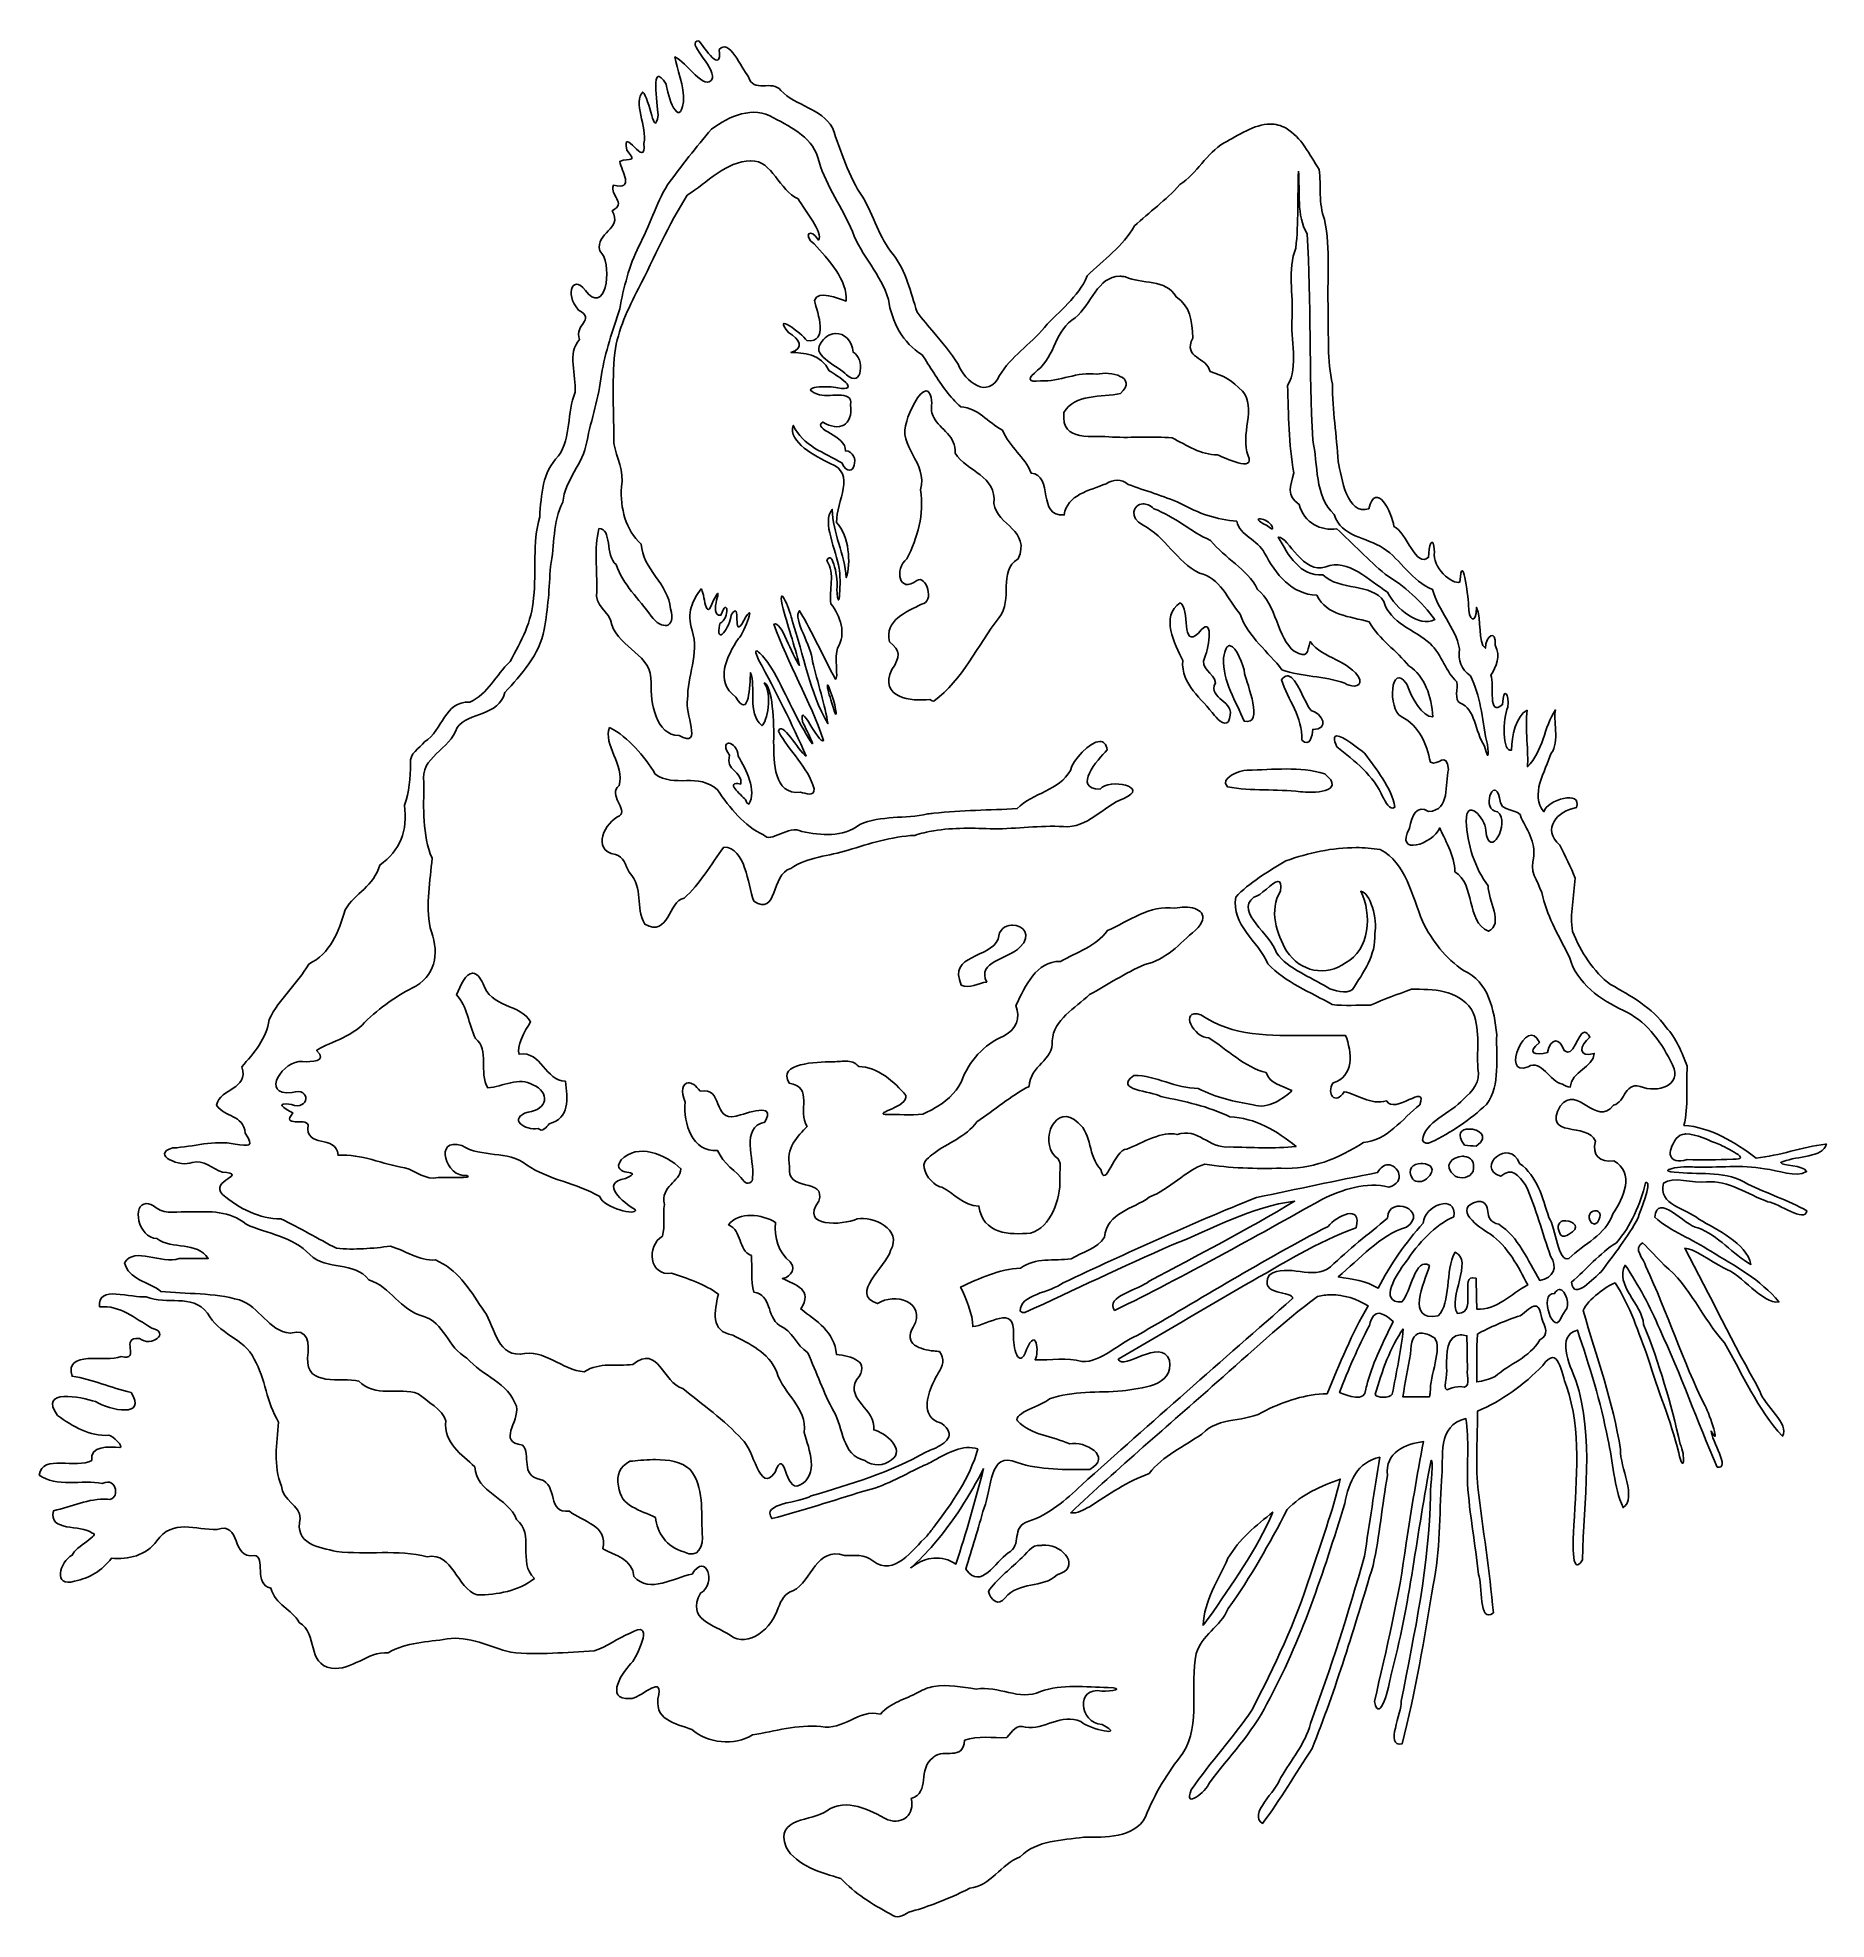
# Model space of a CAD drawing. Header units: centimetres. Extents: x -9.4 to 9.2, y -9.3 to 10.3.
import ezdxf

# ---------------------------------------------------------------- set-up
doc = ezdxf.new("R2010")
doc.units = ezdxf.units.CM
doc.header["$MEASUREMENT"] = 0
doc.layers.add('Layer 1', color=7, linetype='Continuous')

msp = doc.modelspace()

# ---------------------------------------------------------------- linework, layer by layer
at = {"layer": 'Layer 1'}
for points, knots in [([(-2.54213, 10.29817), (-2.69198, 10.29479), (-2.37788, 10.03628), (-2.40085, 9.90807), (-2.40085, 9.90807), (-2.47361, 9.75415), (-2.67549, 10.08735), (-2.79189, 10.12995), (-2.79189, 10.12995), (-2.77673, 10.01884), (-2.68871, 9.81931), (-2.70239, 9.66417), (-2.70239, 9.66417), (-2.74471, 9.36951), (-2.87448, 9.73344), (-2.88186, 9.84598), (-2.88186, 9.84598), (-3.05445, 10.11633), (-2.97039, 9.63726), (-2.96761, 9.52711), (-2.96761, 9.52711), (-3.00422, 9.25562), (-3.05347, 9.70681), (-3.12576, 9.76422), (-3.12576, 9.76422), (-3.234, 9.66885), (-3.07732, 9.39625), (-3.11428, 9.23073), (-3.11428, 9.23073), (-3.08298, 8.93741), (-3.35021, 9.44125), (-3.29141, 9.16021), (-3.29141, 9.16021), (-3.17911, 9.01887), (-3.26711, 9.08619), (-3.36545, 9.0433), (-3.36545, 9.0433), (-3.34656, 8.94114), (-3.2056, 8.74036), (-3.43105, 8.79471), (-3.43105, 8.79471), (-3.47448, 8.68565), (-3.28698, 8.61188), (-3.4444, 8.52926), (-3.4444, 8.52926), (-3.33029, 8.32846), (-3.62294, 8.30951), (-3.57396, 8.11081), (-3.57396, 8.11081), (-3.44173, 8.00104), (-3.4923, 7.47602), (-3.69251, 7.66097), (-3.69251, 7.66097), (-3.85106, 7.90503), (-3.9492, 7.66178), (-3.79419, 7.49626), (-3.79419, 7.49626), (-3.60988, 7.38774), (-3.84499, 7.35177), (-3.78482, 7.18863), (-3.78482, 7.18863), (-3.91792, 7.04858), (-3.81594, 6.81905), (-3.82957, 6.63991), (-3.82957, 6.63991), (-3.9194, 6.42912), (-3.86708, 6.17321), (-4.00318, 5.97686), (-4.00318, 5.97686), (-4.17566, 5.80893), (-4.1811, 5.57362), (-4.19905, 5.34286), (-4.19905, 5.34286), (-4.27791, 5.06861), (-4.23006, 4.78033), (-4.26231, 4.50011), (-4.26231, 4.50011), (-4.27949, 4.24954), (-4.3911, 4.05038), (-4.50668, 3.83682), (-4.50668, 3.83682), (-4.65674, 3.69188), (-4.73635, 3.5039), (-4.92513, 3.41392), (-4.92513, 3.41392), (-5.19604, 3.42871), (-5.20262, 3.12155), (-5.39606, 3.00297), (-5.39606, 3.00297), (-5.44938, 2.93041), (-5.56058, 2.88298), (-5.54203, 2.77641), (-5.54203, 2.77641), (-5.54685, 2.6277), (-5.55172, 2.47706), (-5.60716, 2.34226), (-5.60716, 2.34226), (-5.56906, 2.08147), (-5.65191, 1.8652), (-5.86137, 1.71951), (-5.86137, 1.71951), (-5.92441, 1.50056), (-6.11936, 1.42834), (-6.22359, 1.25209), (-6.22359, 1.25209), (-6.29144, 1.02265), (-6.37857, 0.79515), (-6.60151, 0.68908), (-6.60151, 0.68908), (-6.71878, 0.47954), (-6.91193, 0.32797), (-7.0148, 0.11131), (-7.0148, 0.11131), (-7.03524, -0.08613), (-7.17926, -0.24111), (-7.29666, -0.38), (-7.29666, -0.38), (-7.22539, -0.6269), (-7.52205, -0.59482), (-7.56188, -0.78017), (-7.56188, -0.78017), (-7.47664, -0.91191), (-7.28578, -0.87131), (-7.26222, -1.07304), (-7.26222, -1.07304), (-7.16375, -1.21622), (-7.22627, -1.20819), (-7.36742, -1.18644), (-7.36742, -1.18644), (-7.59236, -1.13793), (-7.79791, -1.21538), (-8.01665, -1.2251), (-8.01665, -1.2251), (-8.25634, -1.29363), (-7.92704, -1.43398), (-7.81492, -1.37575), (-7.81492, -1.37575), (-7.69593, -1.34489), (-7.6067, -1.44285), (-7.50003, -1.4779), (-7.50003, -1.4779), (-7.2105, -1.49794), (-7.64434, -1.56434), (-7.49792, -1.70938), (-7.49792, -1.70938), (-7.32841, -1.85771), (-7.11503, -1.96198), (-6.8911, -1.96453), (-6.8911, -1.96453), (-6.69468, -2.05622), (-6.5066, -2.17104), (-6.31239, -2.27005), (-6.31239, -2.27005), (-6.12824, -2.28712), (-5.93651, -2.27278), (-5.75149, -2.24709), (-5.75149, -2.24709), (-5.59797, -2.29342), (-5.45283, -2.40285), (-5.28337, -2.39118), (-5.28337, -2.39118), (-5.06458, -2.48076), (-4.92957, -2.6912), (-4.79908, -2.89187), (-4.79908, -2.89187), (-4.66314, -3.05224), (-4.66234, -3.3806), (-4.40125, -3.37217), (-4.40125, -3.37217), (-4.15017, -3.3104), (-3.96851, -3.53861), (-3.73515, -3.55562), (-3.73515, -3.55562), (-3.57064, -3.44943), (-3.40147, -3.50171), (-3.22814, -3.47901), (-3.22814, -3.47901), (-2.95972, -3.2626), (-2.92323, -3.67166), (-2.70801, -3.72877), (-2.70801, -3.72877), (-2.50663, -3.89324), (-2.2791, -4.05769), (-2.09205, -4.26062), (-2.09205, -4.26062), (-1.9698, -4.35104), (-1.91351, -4.83958), (-1.74904, -4.60105), (-1.74904, -4.60105), (-1.63919, -4.31309), (-1.6569, -4.8175), (-1.49413, -4.736), (-1.49413, -4.736), (-1.28525, -4.62782), (-1.39672, -4.36466), (-1.44586, -4.18705), (-1.44586, -4.18705), (-1.41384, -3.92197), (-1.66304, -3.79481), (-1.73076, -3.56078), (-1.73076, -3.56078), (-1.82196, -3.34487), (-2.01316, -3.26852), (-2.19021, -3.17349), (-2.19021, -3.17349), (-2.42729, -3.13485), (-2.37766, -2.92261), (-2.33992, -2.74848), (-2.33992, -2.74848), (-2.47956, -2.64309), (-2.66619, -2.58041), (-2.82749, -2.52988), (-2.82749, -2.52988), (-3.05713, -2.56652), (-3.09306, -2.24414), (-2.92004, -2.14236), (-2.92004, -2.14236), (-2.89449, -2.04177), (-2.91615, -1.92121), (-2.90153, -1.81458), (-2.90153, -1.81458), (-2.94776, -1.62132), (-2.73411, -1.58261), (-2.72979, -1.44182), (-2.72979, -1.44182), (-2.8851, -1.29341), (-3.18314, -1.168), (-3.35207, -1.35068), (-3.35207, -1.35068), (-3.4792, -1.5348), (-3.07608, -1.44171), (-3.30615, -1.54257), (-3.30615, -1.54257), (-3.58066, -1.59165), (-3.33308, -1.78866), (-3.20353, -1.868), (-3.20353, -1.868), (-3.18861, -1.93518), (-3.52441, -1.85476), (-3.57465, -1.73234), (-3.57465, -1.73234), (-3.81478, -1.58867), (-4.10224, -1.56121), (-4.33564, -1.40058), (-4.33564, -1.40058), (-4.53467, -1.24477), (-4.80065, -1.33429), (-5.00947, -1.19932), (-5.00947, -1.19932), (-5.30425, -1.11083), (-5.17947, -1.53919), (-4.95652, -1.51304), (-4.95652, -1.51304), (-4.87505, -1.54632), (-5.17189, -1.52898), (-5.25688, -1.53459), (-5.25688, -1.53459), (-5.38506, -1.56324), (-5.48485, -1.46686), (-5.60153, -1.4315), (-5.60153, -1.4315), (-5.83623, -1.39591), (-6.05386, -1.28611), (-6.29598, -1.30076), (-6.29598, -1.30076), (-6.3128, -1.07661), (-6.64704, -1.23868), (-6.60829, -0.9861), (-6.60829, -0.9861), (-6.6339, -0.90305), (-6.88968, -1.02047), (-6.76808, -0.85958), (-6.76808, -0.85958), (-6.86626, -0.8128), (-6.95655, -0.74502), (-6.78307, -0.77289), (-6.78307, -0.77289), (-6.59523, -0.84415), (-6.57201, -0.58752), (-6.77604, -0.64778), (-6.77604, -0.64778), (-7.11546, -0.68709), (-6.86637, -0.3005), (-6.66569, -0.32727), (-6.66569, -0.32727), (-6.58083, -0.32951), (-6.40006, -0.33101), (-6.51996, -0.20942), (-6.51996, -0.20942), (-6.42274, -0.14285), (-6.15023, -0.06895), (-6.02091, 0.08087), (-6.02091, 0.08087), (-5.86218, 0.23773), (-5.68328, 0.36127), (-5.48672, 0.45972), (-5.48672, 0.45972), (-5.26159, 0.59751), (-5.24845, 0.83587), (-5.33912, 1.06607), (-5.33912, 1.06607), (-5.38607, 1.31273), (-5.33573, 1.55529), (-5.31944, 1.78957), (-5.31944, 1.78957), (-5.42168, 2.03659), (-5.40716, 2.31209), (-5.40402, 2.57727), (-5.40402, 2.57727), (-5.44835, 2.84662), (-5.13041, 2.91748), (-5.0575, 3.15059), (-5.0575, 3.15059), (-4.94043, 3.31422), (-4.62128, 3.26583), (-4.56244, 3.51492), (-4.56244, 3.51492), (-4.38921, 3.69998), (-4.20078, 3.90837), (-4.15243, 4.16954), (-4.15243, 4.16954), (-4.11119, 4.38737), (-4.09839, 4.60497), (-4.08777, 4.8265), (-4.08777, 4.8265), (-4.03808, 5.05017), (-4.06913, 5.29094), (-3.95867, 5.49494), (-3.95867, 5.49494), (-3.93597, 5.73113), (-3.74568, 5.89287), (-3.70868, 6.12542), (-3.70868, 6.12542), (-3.66121, 6.36024), (-3.58476, 6.58473), (-3.55569, 6.82432), (-3.55569, 6.82432), (-3.51745, 7.06197), (-3.43776, 7.28307), (-3.36638, 7.50822), (-3.36638, 7.50822), (-3.32592, 7.73256), (-3.2666, 7.95419), (-3.16817, 8.16143), (-3.16817, 8.16143), (-3.05523, 8.3664), (-2.99388, 8.59953), (-2.86827, 8.79988), (-2.86827, 8.79988), (-2.72018, 8.99612), (-2.57532, 9.19195), (-2.40999, 9.37812), (-2.40999, 9.37812), (-2.23097, 9.5125), (-1.97195, 9.62919), (-1.76545, 9.49667), (-1.76545, 9.49667), (-1.56933, 9.39101), (-1.34236, 9.28743), (-1.29218, 9.03886), (-1.29218, 9.03886), (-1.21212, 8.7789), (-1.05092, 8.55916), (-0.94402, 8.31395), (-0.94402, 8.31395), (-0.85028, 8.05598), (-0.6474, 7.87029), (-0.57079, 7.60638), (-0.57079, 7.60638), (-0.53584, 7.37157), (-0.41991, 7.15153), (-0.21935, 7.03119), (-0.21935, 7.03119), (-0.17805, 6.96804), (-0.13816, 6.90438), (-0.09799, 6.84141), (-0.09799, 6.84141), (-0.01584, 6.71266), (0.06935, 6.5883), (0.18199, 6.48716), (0.18199, 6.48716), (0.36831, 6.47903), (0.45862, 6.32811), (0.6159, 6.24677), (0.6159, 6.24677), (0.69086, 6.06436), (0.85165, 5.96848), (0.91392, 5.7995), (0.91392, 5.7995), (1.15272, 5.77966), (0.9736, 5.33391), (1.25903, 5.36395), (1.25903, 5.36395), (1.28861, 5.57621), (1.52147, 5.61509), (1.69599, 5.68845), (1.69599, 5.68845), (1.77417, 5.73157), (1.85079, 5.74403), (1.92326, 5.68189), (1.92326, 5.68189), (2.10896, 5.6132), (2.28571, 5.56446), (2.46799, 5.48368), (2.46799, 5.48368), (2.65027, 5.38046), (2.85439, 5.31157), (3.05396, 5.29765), (3.05396, 5.29765), (3.08706, 5.14704), (3.27454, 5.10547), (3.34402, 4.96659), (3.34402, 4.96659), (3.45705, 4.75112), (3.62975, 4.53296), (3.88688, 4.5294), (3.88688, 4.5294), (3.99613, 4.31086), (4.23069, 4.31126), (4.43138, 4.25012), (4.43138, 4.25012), (4.53618, 4.06521), (4.72169, 3.95216), (4.84561, 3.79161), (4.84561, 3.79161), (5.0085, 3.68546), (5.08412, 3.47664), (5.09373, 3.26117), (5.09373, 3.26117), (4.98997, 3.25885), (4.86439, 3.46648), (4.82523, 3.60207), (4.82523, 3.60207), (4.65239, 3.84743), (4.62432, 3.34017), (4.76619, 3.26562), (4.76619, 3.26562), (4.9624, 3.15822), (5.02539, 2.99104), (5.06937, 2.7886), (5.06937, 2.7886), (5.15196, 2.74382), (5.23521, 2.91384), (5.25962, 2.71527), (5.25962, 2.71527), (5.2111, 2.55815), (5.2865, 2.291), (5.04922, 2.27597), (5.04922, 2.27597), (4.93229, 2.35551), (4.87279, 2.2355), (4.85218, 2.10423), (4.85218, 2.10423), (4.69132, 1.79909), (5.09732, 1.93992), (5.16707, 2.10493), (5.16707, 2.10493), (5.20843, 2.01107), (5.32613, 1.81048), (5.32311, 1.6497), (5.32311, 1.6497), (5.54255, 1.51828), (5.43629, 1.13702), (5.67291, 1.02929), (5.67291, 1.02929), (5.83839, 1.10391), (5.66735, 1.35863), (5.67104, 1.50374), (5.67104, 1.50374), (5.53414, 1.67942), (5.45094, 1.9382), (5.44331, 2.17405), (5.44331, 2.17405), (5.43438, 2.42572), (5.64018, 2.21439), (5.64527, 2.0801), (5.64527, 2.0801), (5.68441, 1.75449), (5.90403, 2.15783), (5.76945, 2.27339), (5.76945, 2.27339), (5.58968, 2.2855), (5.72837, 2.65978), (5.78983, 2.41936), (5.78983, 2.41936), (5.78384, 2.2461), (6.00853, 2.32424), (6.01405, 2.21037), (6.01405, 2.21037), (6.09157, 2.0677), (6.17548, 1.93358), (6.13705, 1.7542), (6.13705, 1.7542), (6.10601, 1.61732), (6.21792, 1.51584), (6.23967, 1.38753), (6.23967, 1.38753), (6.2932, 1.16136), (6.41658, 0.96731), (6.5159, 0.75915), (6.5159, 0.75915), (6.59597, 0.48487), (6.83998, 0.31355), (7.08008, 0.20528), (7.08008, 0.20528), (7.2995, 0.1028), (7.4621, -0.10172), (7.56647, -0.3186), (7.56647, -0.3186), (7.71441, -0.55494), (7.47649, -0.64931), (7.28766, -0.59741), (7.28766, -0.59741), (7.08666, -0.51157), (7.1031, -0.74973), (6.97628, -0.78086), (6.97628, -0.78086), (6.79043, -1.01782), (6.60711, -0.55476), (6.42054, -0.78883), (6.42054, -0.78883), (6.23458, -1.13331), (6.70766, -0.94937), (6.78721, -1.1562), (6.78721, -1.1562), (6.74748, -1.3006), (6.82964, -1.37723), (6.97863, -1.35957), (6.97863, -1.35957), (7.19893, -1.48346), (7.08039, -1.74844), (6.96949, -1.91039), (6.96949, -1.91039), (6.89605, -2.13299), (6.66525, -2.22117), (6.51098, -2.37757), (6.51098, -2.37757), (6.39369, -2.42061), (6.37825, -2.06306), (6.3034, -1.94998), (6.3034, -1.94998), (6.2346, -1.74237), (6.18296, -1.51721), (5.99741, -1.3858), (5.99741, -1.3858), (5.89993, -1.11271), (5.52395, -1.42921), (5.80224, -1.52052), (5.80224, -1.52052), (5.91859, -1.41415), (5.9861, -1.51556), (6.06418, -1.61658), (6.06418, -1.61658), (6.16954, -1.85249), (6.2324, -2.10795), (6.32073, -2.35179), (6.32073, -2.35179), (6.39598, -2.469), (6.35248, -2.5771), (6.2078, -2.60389), (6.2078, -2.60389), (6.08293, -2.39842), (5.98858, -2.15226), (5.78045, -2.0198), (5.78045, -2.0198), (5.59413, -1.98247), (5.73672, -1.7821), (5.5642, -1.78152), (5.5642, -1.78152), (5.28944, -1.85074), (5.57443, -2.0567), (5.69376, -2.12242), (5.69376, -2.12242), (5.87249, -2.24823), (5.98669, -2.46406), (6.08198, -2.65192), (6.08198, -2.65192), (5.91286, -2.74326), (5.7563, -2.9158), (5.55271, -2.90308), (5.55271, -2.90308), (5.55015, -2.79623), (5.54754, -2.68942), (5.54498, -2.58257), (5.54498, -2.58257), (5.43938, -2.5487), (5.46199, -2.65255), (5.45993, -2.72994), (5.45993, -2.72994), (5.45815, -2.82702), (5.48158, -2.94737), (5.35005, -2.9469), (5.35005, -2.9469), (5.24634, -2.78771), (5.52377, -2.39395), (5.32615, -2.31079), (5.32615, -2.31079), (5.21864, -2.50179), (5.2897, -2.84024), (5.14926, -2.97408), (5.14926, -2.97408), (4.80434, -3.0338), (5.00829, -2.63198), (5.05952, -2.44973), (5.05952, -2.44973), (4.91132, -2.35264), (4.86796, -2.72579), (4.77368, -2.82788), (4.77368, -2.82788), (4.5202, -2.84172), (4.7244, -2.52815), (4.81093, -2.41669), (4.81093, -2.41669), (4.94776, -2.21346), (5.11517, -2.02772), (5.31255, -1.94225), (5.31255, -1.94225), (5.35094, -1.68974), (4.99649, -1.82873), (4.99555, -2.00715), (4.99555, -2.00715), (4.80996, -2.21025), (4.65361, -2.43857), (4.52532, -2.6852), (4.52532, -2.6852), (4.40262, -2.60951), (4.25186, -2.5884), (4.11062, -2.56829), (4.11062, -2.56829), (4.33478, -2.37876), (4.53809, -2.13843), (4.82053, -2.04886), (4.82053, -2.04886), (5.06036, -1.87911), (4.63526, -1.70618), (4.62185, -1.95467), (4.62185, -1.95467), (4.42688, -2.12387), (4.21758, -2.28054), (4.03049, -2.46238), (4.03049, -2.46238), (3.84936, -2.61553), (3.58376, -2.41448), (3.39227, -2.54837), (3.39227, -2.54837), (3.27605, -2.77364), (3.64565, -2.70442), (3.63547, -2.79368), (3.63547, -2.79368), (2.90008, -3.43741), (2.16513, -4.08223), (1.43756, -4.73598), (1.43756, -4.73598), (1.27252, -4.88899), (1.10503, -5.04444), (0.88955, -5.10991), (0.88955, -5.10991), (0.69504, -5.17163), (0.82973, -5.36343), (0.67611, -5.44003), (0.67611, -5.44003), (0.54214, -5.5351), (0.39645, -5.83071), (0.23493, -5.6113), (0.23493, -5.6113), (0.30029, -5.3984), (0.36557, -5.18535), (0.42494, -4.97051), (0.42494, -4.97051), (0.50817, -4.78419), (0.47078, -4.3717), (0.76795, -4.49911), (0.76795, -4.49911), (1.01111, -4.58061), (1.27311, -4.5749), (1.52636, -4.57127), (1.52636, -4.57127), (1.76682, -4.43867), (1.4709, -4.27066), (1.3162, -4.30417), (1.3162, -4.30417), (1.13094, -4.22379), (0.92384, -4.21971), (0.77194, -4.06683), (0.77194, -4.06683), (0.72872, -3.98518), (1.02406, -3.9068), (1.10698, -3.83792), (1.10698, -3.83792), (1.3473, -3.74838), (1.6126, -3.77704), (1.86422, -3.75381), (1.86422, -3.75381), (2.05082, -3.72505), (2.40323, -3.71236), (2.35366, -3.43306), (2.35366, -3.43306), (2.259, -3.19564), (1.8726, -3.54787), (1.82181, -3.42533), (1.82181, -3.42533), (2.26383, -3.16618), (2.70625, -2.90692), (3.14744, -2.64607), (3.14744, -2.64607), (3.52483, -2.44001), (3.89267, -2.20092), (4.29548, -2.05588), (4.29548, -2.05588), (4.36714, -1.79825), (4.08657, -1.93623), (4.00425, -2.04206), (4.00425, -2.04206), (3.3272, -2.39224), (2.67806, -2.79641), (2.0172, -3.17815), (2.0172, -3.17815), (1.82699, -3.2581), (1.64292, -3.45862), (1.44365, -3.44923), (1.44365, -3.44923), (1.2889, -3.40026), (1.1179, -3.43739), (0.95585, -3.43049), (0.95585, -3.43049), (1.00067, -3.35352), (0.97122, -3.07831), (0.86776, -3.32225), (0.86776, -3.32225), (0.7837, -3.55575), (0.72262, -3.28838), (0.73281, -3.17254), (0.73281, -3.17254), (0.75116, -2.83463), (0.46378, -3.07714), (0.30757, -3.08398), (0.30757, -3.08398), (0.31299, -2.96367), (0.22607, -2.76918), (0.18152, -2.67443), (0.18152, -2.67443), (0.37359, -2.58438), (0.5841, -2.48505), (0.80474, -2.47598), (0.80474, -2.47598), (0.95811, -2.3637), (1.15361, -2.40173), (1.33096, -2.38062), (1.33096, -2.38062), (1.44714, -2.30707), (1.60013, -2.27605), (1.67912, -2.155), (1.67912, -2.155), (1.70469, -1.89372), (1.97548, -1.86519), (2.14326, -1.73819), (2.14326, -1.73819), (2.35812, -1.65608), (2.5226, -1.46027), (2.72197, -1.39284), (2.72197, -1.39284), (2.98437, -1.43854), (3.25183, -1.44165), (3.5181, -1.43642), (3.5181, -1.43642), (3.82302, -1.45643), (4.11653, -1.33301), (4.37257, -1.17003), (4.37257, -1.17003), (4.61866, -1.14615), (4.77708, -0.92318), (4.95995, -0.77548), (4.95995, -0.77548), (5.0424, -0.5375), (4.69432, -0.88619), (4.6139, -0.73565), (4.6139, -0.73565), (4.44639, -0.78306), (4.30566, -0.66401), (4.17085, -0.64006), (4.17085, -0.64006), (4.0818, -0.78855), (3.9807, -0.65631), (4.05816, -0.54915), (4.05816, -0.54915), (4.2748, -0.48346), (4.25691, -0.22885), (4.18585, -0.05362), (4.18585, -0.05362), (4.05386, -0.05361), (3.92188, -0.05362), (3.78989, -0.05362), (3.78989, -0.05362), (3.41304, -0.05979), (3.00776, -0.06782), (2.68121, 0.16123), (2.68121, 0.16123), (2.44248, 0.22756), (2.61606, -0.08948), (2.76298, -0.07869), (2.76298, -0.07869), (2.95786, -0.20202), (3.13568, -0.38639), (3.36019, -0.43997), (3.36019, -0.43997), (3.39659, -0.55753), (3.5223, -0.57375), (3.62775, -0.62881), (3.62775, -0.62881), (3.55256, -0.70374), (3.37441, -0.83114), (3.22523, -0.77571), (3.22523, -0.77571), (3.03292, -0.74474), (2.839, -0.70275), (2.65402, -0.60514), (2.65402, -0.60514), (2.42075, -0.60874), (2.21324, -0.46793), (1.98464, -0.47159), (1.98464, -0.47159), (1.76274, -0.62616), (2.17032, -0.63087), (2.26603, -0.69019), (2.26603, -0.69019), (2.51115, -0.74079), (2.75488, -0.79011), (2.98391, -0.90129), (2.98391, -0.90129), (3.23957, -0.9122), (3.47639, -1.04714), (3.67226, -1.21056), (3.67226, -1.21056), (3.44304, -1.23234), (3.20936, -1.22173), (2.97875, -1.21478), (2.97875, -1.21478), (2.75679, -1.23579), (2.65578, -1.00853), (2.43331, -1.08639), (2.43331, -1.08639), (2.28502, -1.04165), (2.07611, -1.17245), (1.9106, -1.23798), (1.9106, -1.23798), (1.77946, -1.2352), (1.69019, -1.67136), (1.63976, -1.44884), (1.63976, -1.44884), (1.50415, -1.30643), (1.55102, -1.08796), (1.40476, -0.96338), (1.40476, -0.96338), (1.17307, -0.74371), (0.99627, -1.14561), (1.16508, -1.31506), (1.16508, -1.31506), (1.25074, -1.35987), (1.20311, -1.46858), (1.21522, -1.54865), (1.21522, -1.54865), (1.22167, -1.7601), (1.11836, -2.05362), (0.9097, -2.11119), (0.9097, -2.11119), (0.69157, -2.1327), (0.41017, -2.12277), (0.37176, -1.83121), (0.37176, -1.83121), (0.20453, -1.83082), (0.11584, -1.69411), (-0.01436, -1.63487), (-0.01436, -1.63487), (-0.04011, -1.63198), (-0.06971, -1.61532), (-0.098, -1.59176), (-0.098, -1.59176), (-0.17508, -1.52755), (-0.23994, -1.40802), (-0.17227, -1.34575), (-0.17227, -1.34575), (-0.14949, -1.32221), (-0.12415, -1.30161), (-0.098, -1.28202), (-0.098, -1.28202), (0.04713, -1.17329), (0.23349, -1.11185), (0.35044, -0.95424), (0.35044, -0.95424), (0.54043, -0.8292), (0.69616, -0.68573), (0.8933, -0.58476), (0.8933, -0.58476), (0.90273, -0.36812), (1.15267, -0.31386), (1.13368, -0.10891), (1.13368, -0.10891), (1.15164, 0.11245), (1.37021, 0.22734), (1.52261, 0.37092), (1.52261, 0.37092), (1.71366, 0.47623), (1.89415, 0.59527), (2.09663, 0.68253), (2.09663, 0.68253), (2.31743, 0.73083), (2.46161, 0.8995), (2.62449, 1.04241), (2.62449, 1.04241), (2.78647, 1.19667), (2.66374, 1.28208), (2.5139, 1.28233), (2.5139, 1.28233), (2.47932, 1.28238), (2.44323, 1.27796), (2.40894, 1.26874), (2.40894, 1.26874), (2.14715, 1.30777), (1.93575, 1.1367), (1.70817, 1.03656), (1.70817, 1.03656), (1.59041, 0.87286), (1.39001, 0.81211), (1.22037, 0.71651), (1.22037, 0.71651), (0.96192, 0.71831), (0.86028, 0.46195), (0.75577, 0.25683), (0.75577, 0.25683), (0.80737, 0.128), (0.76647, 0.0131), (0.62808, -0.0604), (0.62808, -0.0604), (0.4251, -0.14986), (0.2679, -0.31964), (0.18878, -0.53391), (0.18878, -0.53391), (0.12635, -0.66457), (0.02001, -0.75005), (-0.098, -0.816), (-0.098, -0.816), (-0.13558, -0.83701), (-0.17436, -0.85606), (-0.21327, -0.87387), (-0.21327, -0.87387), (-0.33987, -0.88775), (-0.47241, -0.87427), (-0.60126, -0.87785), (-0.60126, -0.87785), (-0.72382, -0.86303), (-0.36609, -0.79762), (-0.38899, -0.68057), (-0.38899, -0.68057), (-0.50426, -0.53489), (-0.68507, -0.38313), (-0.8796, -0.37716), (-0.8796, -0.37716), (-0.91664, -0.33332), (-0.96303, -0.32229), (-1.01244, -0.32163), (-1.01244, -0.32163), (-1.06186, -0.32097), (-1.1143, -0.33069), (-1.16333, -0.32796), (-1.16333, -0.32796), (-1.31114, -0.3335), (-1.73033, -0.33721), (-1.6045, -0.55054), (-1.6045, -0.55054), (-1.34221, -0.59334), (-1.52126, -0.84212), (-1.41566, -1.00085), (-1.41566, -1.00085), (-1.51151, -1.09776), (-1.64505, -1.23399), (-1.59771, -1.41719), (-1.59771, -1.41719), (-1.64294, -1.69923), (-1.21253, -1.52473), (-1.29407, -1.77894), (-1.29407, -1.77894), (-1.50025, -2.05752), (-1.04859, -2.0301), (-0.89366, -1.9645), (-0.89366, -1.9645), (-0.73563, -1.92956), (-0.41931, -2.07172), (-0.54831, -2.29321), (-0.54831, -2.29321), (-0.59278, -2.465), (-0.98205, -2.74701), (-0.68514, -2.84521), (-0.68514, -2.84521), (-0.50686, -2.72728), (-0.16669, -2.82436), (-0.31097, -3.09098), (-0.31097, -3.09098), (-0.42155, -3.26991), (-0.23618, -3.32444), (-0.098, -3.33886), (-0.098, -3.33886), (-0.07722, -3.34103), (-0.05737, -3.34245), (-0.0399, -3.34308), (-0.0399, -3.34308), (0.01887, -3.42012), (-0.00082, -3.49587), (-0.05208, -3.57105), (-0.05208, -3.57105), (-0.06742, -3.59654), (-0.08292, -3.62607), (-0.098, -3.6568), (-0.098, -3.6568), (-0.16531, -3.79395), (-0.21388, -3.96815), (-0.098, -4.05393), (-0.098, -4.05393), (-0.07626, -4.07002), (-0.04909, -4.08315), (-0.01483, -4.09212), (-0.01483, -4.09212), (0.14343, -4.21664), (0.02658, -4.30031), (-0.098, -4.35593), (-0.098, -4.35593), (-0.12416, -4.36761), (-0.15046, -4.37851), (-0.17485, -4.38779), (-0.17485, -4.38779), (-0.55182, -4.6011), (-0.96311, -4.72627), (-1.37326, -4.84724), (-1.37326, -4.84724), (-1.48762, -4.92079), (-1.90271, -4.91861), (-1.78234, -5.08271), (-1.78234, -5.08271), (-1.4611, -4.99922), (-1.14501, -4.89478), (-0.82712, -4.79828), (-0.82712, -4.79828), (-0.6176, -4.75047), (-0.43012, -4.64256), (-0.23811, -4.54688), (-0.23811, -4.54688), (-0.19194, -4.52889), (-0.14516, -4.50457), (-0.098, -4.47917), (-0.098, -4.47917), (0.05029, -4.39928), (0.20316, -4.30762), (0.36028, -4.35804), (0.36028, -4.35804), (0.2758, -4.66301), (0.09192, -4.92514), (-0.098, -5.17174), (-0.098, -5.17174), (-0.122, -5.20291), (-0.14567, -5.23477), (-0.16969, -5.26546), (-0.16969, -5.26546), (-0.32056, -5.4042), (-0.50792, -5.69554), (-0.73129, -5.52459), (-0.73129, -5.52459), (-0.81638, -5.44918), (-0.92476, -5.46901), (-1.02791, -5.46766), (-1.02791, -5.46766), (-1.32438, -5.37198), (-1.36031, -5.72924), (-1.56327, -5.8355), (-1.56327, -5.8355), (-1.6479, -5.86024), (-1.68609, -5.9328), (-1.7172, -6.01263), (-1.7172, -6.01263), (-1.77618, -6.2172), (-2.02443, -6.4415), (-2.21765, -6.29706), (-2.21765, -6.29706), (-2.38683, -6.18497), (-2.67764, -6.13806), (-2.52457, -5.85917), (-2.52457, -5.85917), (-2.35351, -5.7607), (-2.46937, -5.42153), (-2.61313, -5.66283), (-2.61313, -5.66283), (-2.80308, -5.69428), (-3.05536, -5.86987), (-3.21784, -5.68673), (-3.21784, -5.68673), (-3.22998, -5.50371), (-3.41572, -5.46907), (-3.54281, -5.39785), (-3.54281, -5.39785), (-3.48201, -5.14829), (-3.75534, -5.12233), (-3.8898, -5.00471), (-3.8898, -5.00471), (-4.13205, -5.0406), (-3.99655, -4.7291), (-4.19415, -4.67506), (-4.19415, -4.67506), (-4.40498, -4.64045), (-4.28568, -4.41545), (-4.3769, -4.31964), (-4.3769, -4.31964), (-4.6475, -4.27734), (-4.40668, -4.0899), (-4.44133, -3.91384), (-4.44133, -3.91384), (-4.52626, -3.66875), (-4.79788, -3.59714), (-4.95537, -3.41222), (-4.95537, -3.41222), (-5.15904, -3.30608), (-5.18584, -3.03847), (-5.41623, -2.9762), (-5.41623, -2.9762), (-5.64706, -2.91141), (-5.75105, -2.6726), (-5.97596, -2.59805), (-5.97596, -2.59805), (-6.13431, -2.39694), (-6.41029, -2.508), (-6.59004, -2.33588), (-6.59004, -2.33588), (-6.76985, -2.14334), (-7.03144, -2.12103), (-7.25426, -2.02005), (-7.25426, -2.02005), (-7.41993, -1.87548), (-7.63601, -1.88649), (-7.83812, -1.89166), (-7.83812, -1.89166), (-7.95496, -1.87745), (-8.08783, -1.92795), (-8.18839, -1.84832), (-8.18839, -1.84832), (-8.23065, -1.8184), (-8.26531, -1.80561), (-8.29288, -1.80521), (-8.29288, -1.80521), (-8.44178, -1.80308), (-8.38279, -2.16461), (-8.18182, -2.1693), (-8.18182, -2.1693), (-8.01954, -2.28732), (-7.77071, -2.19424), (-7.64716, -2.37595), (-7.64716, -2.37595), (-7.74861, -2.37579), (-7.85006, -2.37564), (-7.95151, -2.37548), (-7.95151, -2.37548), (-8.13259, -2.44109), (-8.41441, -2.24723), (-8.51756, -2.41953), (-8.51756, -2.41953), (-8.48145, -2.59523), (-8.26467, -2.61626), (-8.14292, -2.71802), (-8.14292, -2.71802), (-7.87333, -2.74918), (-7.58895, -2.72935), (-7.32359, -2.80799), (-7.32359, -2.80799), (-7.11264, -2.87454), (-7.02249, -3.13267), (-6.79409, -3.15428), (-6.79409, -3.15428), (-6.60447, -3.09344), (-6.59609, -3.26122), (-6.61368, -3.41083), (-6.61368, -3.41083), (-6.63539, -3.71709), (-6.26107, -3.61005), (-6.08019, -3.65215), (-6.08019, -3.65215), (-5.9176, -3.82673), (-5.6621, -3.71509), (-5.46306, -3.78312), (-5.46306, -3.78312), (-5.37188, -3.86531), (-5.20936, -3.94667), (-5.17652, -4.06662), (-5.17652, -4.06662), (-5.20165, -4.29868), (-5.00777, -4.41506), (-4.87428, -4.54481), (-4.87428, -4.54481), (-4.85536, -4.81898), (-4.53061, -4.8589), (-4.4392, -5.09376), (-4.4392, -5.09376), (-4.24655, -5.23871), (-4.43293, -5.54368), (-4.25434, -5.70527), (-4.25434, -5.70527), (-4.42112, -5.8433), (-4.63867, -5.87431), (-4.85015, -5.87841), (-4.85015, -5.87841), (-5.06617, -5.80813), (-5.09776, -5.4295), (-5.36911, -5.48058), (-5.36911, -5.48058), (-5.67714, -5.40149), (-5.99851, -5.46367), (-6.31167, -5.42505), (-6.31167, -5.42505), (-6.49557, -5.3862), (-6.7577, -5.34688), (-6.68982, -5.08204), (-6.68982, -5.08204), (-6.69061, -4.94704), (-6.87711, -4.89357), (-6.88499, -4.74723), (-6.88499, -4.74723), (-6.97269, -4.52965), (-6.93545, -4.30816), (-6.91662, -4.07832), (-6.91662, -4.07832), (-7.04034, -3.87306), (-7.0525, -3.63188), (-7.16872, -3.42277), (-7.16872, -3.42277), (-7.27692, -3.20418), (-7.54643, -3.1626), (-7.65441, -2.94434), (-7.65441, -2.94434), (-7.82676, -2.73493), (-8.0725, -2.86651), (-8.2945, -2.77354), (-8.2945, -2.77354), (-8.43877, -2.79288), (-8.81549, -2.64598), (-8.77785, -2.87921), (-8.77785, -2.87921), (-8.56199, -2.86179), (-8.41354, -2.99795), (-8.23569, -3.09968), (-8.23569, -3.09968), (-8.0378, -3.15235), (-8.23931, -3.30357), (-8.36408, -3.2091), (-8.36408, -3.2091), (-8.58088, -3.1845), (-8.33785, -3.44761), (-8.55526, -3.39654), (-8.55526, -3.39654), (-8.7112, -3.46137), (-9.1491, -3.32106), (-9.06391, -3.60248), (-9.06391, -3.60248), (-8.85306, -3.63188), (-8.66191, -3.72298), (-8.451, -3.77), (-8.451, -3.77), (-8.2756, -4.03794), (-8.67054, -3.95815), (-8.82259, -3.86536), (-8.82259, -3.86536), (-8.96476, -3.81818), (-9.42308, -3.72495), (-9.21667, -4.00875), (-9.21667, -4.00875), (-9.05864, -4.12409), (-8.88215, -4.23037), (-8.68318, -4.21587), (-8.68318, -4.21587), (-8.64257, -4.21712), (-8.51946, -4.34323), (-8.5665, -4.34192), (-8.5665, -4.34192), (-8.68443, -4.33861), (-8.88008, -4.31806), (-8.86007, -4.47711), (-8.86007, -4.47711), (-9.01734, -4.57356), (-9.37462, -4.40459), (-9.40597, -4.63128), (-9.40597, -4.63128), (-9.2298, -4.76215), (-8.963, -4.67521), (-8.74995, -4.7175), (-8.74995, -4.7175), (-8.59172, -4.63855), (-8.56225, -4.90445), (-8.69559, -4.88268), (-8.69559, -4.88268), (-8.89243, -4.86946), (-9.07107, -4.96343), (-9.25719, -5.001), (-9.25719, -5.001), (-9.31663, -5.22713), (-8.97142, -5.14157), (-8.85702, -5.23412), (-8.85702, -5.23412), (-8.75302, -5.24434), (-9.0364, -5.3765), (-9.0625, -5.46443), (-9.0625, -5.46443), (-9.19529, -5.53035), (-9.26574, -5.80825), (-9.03837, -5.7334), (-9.03837, -5.7334), (-8.8837, -5.70542), (-8.75198, -5.62352), (-8.6546, -5.49606), (-8.6546, -5.49606), (-8.4794, -5.51178), (-8.29662, -5.46931), (-8.1832, -5.31636), (-8.1832, -5.31636), (-8.02173, -5.08257), (-7.77732, -5.20174), (-7.55553, -5.19734), (-7.55553, -5.19734), (-7.3003, -5.10679), (-7.41305, -5.50727), (-7.17082, -5.46748), (-7.17082, -5.46748), (-7.04151, -5.4748), (-7.18378, -5.77455), (-6.99651, -5.8065), (-6.99651, -5.8065), (-6.9506, -5.98528), (-6.77785, -6.02388), (-6.70036, -6.16427), (-6.70036, -6.16427), (-6.4994, -6.28184), (-6.63004, -6.59569), (-6.36485, -6.64035), (-6.36485, -6.64035), (-6.15495, -6.67138), (-5.99065, -6.46393), (-5.7756, -6.48103), (-5.7756, -6.48103), (-5.58349, -6.36538), (-5.37037, -6.37221), (-5.16058, -6.3353), (-5.16058, -6.3353), (-4.93961, -6.29832), (-4.71469, -6.42063), (-4.49964, -6.47424), (-4.49964, -6.47424), (-4.21165, -6.50889), (-3.91956, -6.47314), (-3.63041, -6.45901), (-3.63041, -6.45901), (-3.50027, -6.4216), (-3.38702, -6.3235), (-3.25788, -6.27673), (-3.25788, -6.27673), (-3.00275, -6.12377), (-3.16395, -6.46557), (-3.22883, -6.57053), (-3.22883, -6.57053), (-3.33137, -6.66435), (-3.53604, -6.97649), (-3.25718, -6.95594), (-3.25718, -6.95594), (-3.16336, -6.96584), (-2.92464, -6.71161), (-2.95822, -6.91283), (-2.95822, -6.91283), (-3.02973, -7.18144), (-2.78135, -7.2145), (-2.61638, -7.27833), (-2.61638, -7.27833), (-2.44982, -7.42338), (-2.17778, -7.44921), (-1.98308, -7.33573), (-1.98308, -7.33573), (-1.75087, -7.29366), (-1.52056, -7.22847), (-1.27223, -7.24717), (-1.27223, -7.24717), (-1.03751, -7.29575), (-0.88633, -7.06365), (-0.65323, -7.11737), (-0.65323, -7.11737), (-0.53837, -6.99205), (-0.39849, -6.96636), (-0.25704, -6.89151), (-0.25704, -6.89151), (-0.20554, -6.85929), (-0.15231, -6.84139), (-0.09795, -6.8313), (-0.09795, -6.8313), (0.04491, -6.80477), (0.19569, -6.83881), (0.34463, -6.85754), (0.34463, -6.85754), (0.57595, -6.81812), (0.7882, -6.98388), (1.01166, -6.88425), (1.01166, -6.88425), (1.24099, -6.80084), (1.4791, -6.8365), (1.71735, -6.84278), (1.71735, -6.84278), (1.9065, -6.84886), (1.74907, -6.88605), (1.65081, -6.8791), (1.65081, -6.8791), (1.37495, -6.82651), (1.41413, -7.2085), (1.65245, -7.22796), (1.65245, -7.22796), (1.91771, -7.36045), (1.52236, -7.2796), (1.43174, -7.1968), (1.43174, -7.1968), (1.23425, -7.10357), (1.05066, -7.28603), (0.85538, -7.25537), (0.85538, -7.25537), (0.76329, -7.21641), (0.71653, -7.29975), (0.66209, -7.36221), (0.66209, -7.36221), (0.51594, -7.37119), (0.36112, -7.33805), (0.22232, -7.39056), (0.22232, -7.39056), (0.20237, -7.615), (0.01084, -7.47115), (-0.09796, -7.56347), (-0.09796, -7.56347), (-0.1002, -7.56537), (-0.10259, -7.56675), (-0.10475, -7.56886), (-0.10475, -7.56886), (-0.27175, -7.69039), (-0.13033, -7.93286), (-0.33248, -7.99715), (-0.33248, -7.99715), (-0.29359, -8.16141), (-0.41736, -8.27041), (-0.57544, -8.21973), (-0.57544, -8.21973), (-0.76261, -8.11772), (-1.00838, -7.98516), (-1.20921, -8.12437), (-1.20921, -8.12437), (-1.36098, -8.23953), (-1.75451, -8.18372), (-1.63562, -8.50393), (-1.63562, -8.50393), (-1.52473, -8.69964), (-1.2662, -8.76981), (-1.06394, -8.83007), (-1.06394, -8.83007), (-0.92145, -8.9847), (-0.73804, -9.0962), (-0.55201, -9.19885), (-0.55201, -9.19885), (-0.47823, -9.25491), (-0.4275, -9.22191), (-0.35731, -9.17894), (-0.35731, -9.17894), (-0.26883, -9.15597), (-0.1828, -9.12707), (-0.09795, -9.09553), (-0.09795, -9.09553), (0.02974, -9.04808), (0.15432, -8.99323), (0.27715, -8.93152), (0.27715, -8.93152), (0.49229, -8.90703), (0.60329, -8.68151), (0.79963, -8.60398), (0.79963, -8.60398), (0.98034, -8.42688), (1.23374, -8.43356), (1.46245, -8.39944), (1.46245, -8.39944), (1.68306, -8.40104), (1.98335, -8.41248), (2.10535, -8.18928), (2.10535, -8.18928), (2.19763, -7.94364), (2.33862, -7.72958), (2.49404, -7.52459), (2.49404, -7.52459), (2.69066, -7.21566), (2.55902, -6.82843), (2.63391, -6.48761), (2.63391, -6.48761), (2.68308, -6.2972), (2.88543, -6.21333), (2.9659, -6.01902), (2.9659, -6.01902), (3.19927, -5.69511), (3.39384, -5.34439), (3.57975, -4.98953), (3.57975, -4.98953), (3.72436, -4.83099), (3.93804, -4.74175), (4.13198, -4.673), (4.13198, -4.673), (4.05086, -5.0113), (3.92968, -5.33812), (3.82201, -5.66805), (3.82201, -5.66805), (3.66721, -6.15928), (3.44667, -6.6219), (3.21308, -7.07616), (3.21308, -7.07616), (3.01702, -7.36296), (2.77881, -7.61948), (2.58189, -7.90697), (2.58189, -7.90697), (2.49299, -8.11875), (2.73811, -7.92613), (2.77026, -7.8341), (2.77026, -7.8341), (2.97082, -7.56107), (3.21663, -7.31929), (3.36841, -7.01103), (3.36841, -7.01103), (3.72691, -6.3577), (3.95782, -5.64092), (4.17789, -4.92675), (4.17789, -4.92675), (4.22219, -4.69977), (4.30788, -4.49178), (4.54339, -4.44551), (4.54339, -4.44551), (4.48667, -4.78829), (4.43641, -5.13237), (4.38384, -5.47593), (4.38384, -5.47593), (4.21678, -6.06254), (4.03241, -6.64544), (3.82224, -7.2172), (3.82224, -7.2172), (3.76605, -7.43045), (3.62104, -7.59542), (3.51157, -7.77974), (3.51157, -7.77974), (3.47095, -7.9182), (3.16622, -8.16248), (3.3239, -8.25676), (3.3239, -8.25676), (3.50811, -8.00679), (3.66785, -7.73802), (3.83841, -7.47773), (3.83841, -7.47773), (4.08741, -6.85771), (4.27903, -6.21168), (4.47381, -5.57011), (4.47381, -5.57011), (4.54066, -5.26231), (4.56765, -4.94469), (4.62352, -4.63411), (4.62352, -4.63411), (4.59346, -4.39431), (4.80939, -4.3057), (4.99745, -4.28079), (4.99745, -4.28079), (4.92989, -4.63186), (4.87349, -4.98526), (4.81681, -5.33839), (4.81681, -5.33839), (4.74812, -5.89695), (4.61006, -6.44133), (4.48856, -6.98876), (4.48856, -6.98876), (4.54084, -7.23659), (4.64613, -6.81758), (4.65749, -6.72073), (4.65749, -6.72073), (4.85704, -5.98521), (4.92926, -5.22253), (5.07641, -4.47549), (5.07641, -4.47549), (5.10486, -4.45865), (5.06939, -4.73639), (5.07126, -4.8363), (5.07126, -4.8363), (5.05874, -5.56314), (4.90367, -6.27542), (4.76621, -6.98477), (4.76621, -6.98477), (4.77583, -7.10469), (4.59044, -7.45869), (4.77464, -7.42946), (4.77464, -7.42946), (4.9166, -6.88638), (5.00555, -6.32893), (5.09937, -5.77464), (5.09937, -5.77464), (5.17385, -5.41765), (5.16011, -5.05038), (5.18676, -4.68775), (5.18676, -4.68775), (5.20961, -4.44007), (5.13374, -4.11261), (5.4398, -4.04274), (5.4398, -4.04274), (5.47272, -4.26475), (5.45047, -4.49581), (5.45667, -4.72172), (5.45667, -4.72172), (5.47679, -5.03699), (5.53595, -5.34949), (5.57147, -5.66358), (5.57147, -5.66358), (5.6159, -5.76987), (5.56732, -6.18393), (5.72587, -6.06422), (5.72587, -6.06422), (5.68279, -5.62696), (5.61802, -5.19231), (5.56233, -4.75663), (5.56233, -4.75663), (5.53902, -4.49443), (5.56276, -4.22889), (5.55858, -3.96542), (5.55858, -3.96542), (5.81462, -3.85641), (6.0433, -3.69196), (6.23991, -3.48934), (6.23991, -3.48934), (6.40126, -3.25749), (6.43181, -3.57508), (6.48615, -3.70442), (6.48615, -3.70442), (6.64404, -4.1715), (6.58808, -4.66876), (6.56276, -5.15165), (6.56276, -5.15165), (6.55406, -5.25519), (6.52864, -5.72388), (6.65203, -5.51223), (6.65203, -5.51223), (6.66179, -4.89081), (6.77916, -4.24798), (6.58408, -3.64444), (6.58408, -3.64444), (6.51499, -3.4731), (6.37468, -3.18104), (6.59907, -3.12079), (6.59907, -3.12079), (6.72278, -3.49236), (6.84326, -3.86757), (6.9156, -4.25454), (6.9156, -4.25454), (6.97249, -4.48991), (6.9776, -4.75284), (7.07398, -4.96867), (7.07398, -4.96867), (7.22389, -4.86978), (7.03974, -4.54877), (7.04774, -4.36513), (7.04774, -4.36513), (6.97138, -3.86853), (6.79754, -3.39683), (6.65905, -2.9186), (6.65905, -2.9186), (6.70681, -2.80171), (6.9062, -2.66164), (6.99175, -2.62995), (6.99175, -2.62995), (7.14939, -2.86683), (7.23431, -3.14992), (7.33733, -3.41647), (7.33733, -3.41647), (7.43462, -3.74683), (7.57078, -4.0621), (7.65363, -4.39722), (7.65363, -4.39722), (7.70848, -4.63955), (7.72514, -4.42753), (7.6698, -4.30749), (7.6698, -4.30749), (7.57163, -3.88365), (7.45249, -3.46526), (7.2886, -3.06362), (7.2886, -3.06362), (7.26974, -2.84331), (6.9852, -2.65323), (7.09624, -2.44579), (7.09624, -2.44579), (7.23772, -2.65471), (7.35769, -2.8772), (7.45565, -3.11236), (7.45565, -3.11236), (7.67598, -3.58072), (7.84427, -4.07378), (8.05404, -4.54647), (8.05404, -4.54647), (8.19909, -4.57901), (7.99557, -4.26577), (7.98984, -4.17254), (7.98984, -4.17254), (8.09616, -4.36361), (7.98162, -4.00828), (7.92752, -3.91107), (7.92752, -3.91107), (7.69429, -3.44027), (7.5329, -2.93616), (7.31273, -2.45939), (7.31273, -2.45939), (7.29261, -2.37582), (7.17046, -2.27483), (7.27805, -2.21338), (7.27805, -2.21338), (7.35334, -2.29043), (7.42812, -2.36789), (7.50391, -2.44439), (7.50391, -2.44439), (7.76943, -2.66237), (7.90047, -3.00054), (8.12901, -3.2527), (8.12901, -3.2527), (8.31987, -3.58201), (8.47418, -3.94857), (8.73349, -4.22549), (8.73349, -4.22549), (8.81196, -4.09789), (8.53924, -3.9082), (8.49873, -3.75667), (8.49873, -3.75667), (8.2252, -3.26862), (7.97843, -2.76462), (7.71713, -2.26937), (7.71713, -2.26937), (7.79577, -2.26589), (7.99897, -2.40826), (8.11824, -2.47344), (8.11824, -2.47344), (8.31917, -2.5426), (8.51851, -2.8497), (8.69695, -2.82886), (8.69695, -2.82886), (8.5071, -2.5959), (8.23634, -2.45299), (7.98657, -2.30053), (7.98657, -2.30053), (7.79747, -2.17485), (7.57493, -2.0966), (7.40341, -1.94721), (7.40341, -1.94721), (7.43492, -1.67736), (7.71277, -2.03629), (7.85279, -2.05663), (7.85279, -2.05663), (8.06691, -2.13385), (8.215, -2.33581), (8.40525, -2.43759), (8.40525, -2.43759), (8.35207, -2.20978), (8.05607, -2.08254), (7.86309, -1.96666), (7.86309, -1.96666), (7.73896, -1.85307), (7.42947, -1.82221), (7.49689, -1.59132), (7.49689, -1.59132), (7.5898, -1.51612), (7.80949, -1.59542), (7.94158, -1.5782), (7.94158, -1.5782), (8.17588, -1.56057), (8.36974, -1.70893), (8.58214, -1.78532), (8.58214, -1.78532), (8.69589, -1.8052), (8.96803, -2.00581), (8.9877, -1.88138), (8.9877, -1.88138), (8.79088, -1.76959), (8.5751, -1.69924), (8.37151, -1.60187), (8.37151, -1.60187), (8.15574, -1.4611), (7.89595, -1.50459), (7.65457, -1.48144), (7.65457, -1.48144), (7.36045, -1.46512), (7.70881, -1.40403), (7.81951, -1.42568), (7.81951, -1.42568), (8.06195, -1.43414), (8.308, -1.3946), (8.54746, -1.44372), (8.54746, -1.44372), (8.69036, -1.45416), (8.86763, -1.54198), (8.98442, -1.47137), (8.98442, -1.47137), (8.94344, -1.39884), (8.73039, -1.41351), (8.71545, -1.37836), (8.71545, -1.37836), (8.84721, -1.30967), (9.1185, -1.33087), (9.18005, -1.21201), (9.18005, -1.21201), (9.18443, -1.20355), (9.18776, -1.19456), (9.18989, -1.1846), (9.18989, -1.1846), (9.18659, -1.18497), (9.18334, -1.18561), (9.18005, -1.186), (9.18005, -1.186), (8.93807, -1.2149), (8.70369, -1.30637), (8.45936, -1.3315), (8.45936, -1.3315), (8.23711, -1.16486), (7.98672, -1.00978), (7.70845, -0.99013), (7.70845, -0.99013), (7.75484, -0.79339), (7.73155, -0.57836), (7.74242, -0.37347), (7.74242, -0.37347), (7.68628, -0.23846), (7.62859, -0.07888), (7.52172, 0.02975), (7.52172, 0.02975), (7.37652, 0.23754), (7.15562, 0.3546), (6.94512, 0.47631), (6.94512, 0.47631), (6.76292, 0.60658), (6.63309, 0.82117), (6.54987, 1.02737), (6.54987, 1.02737), (6.51646, 1.20847), (6.56855, 1.39656), (6.57447, 1.58101), (6.57447, 1.58101), (6.53725, 1.69948), (6.4674, 1.81239), (6.41585, 1.92683), (6.41585, 1.92683), (6.22379, 2.09399), (6.39188, 2.28397), (6.58853, 2.31669), (6.58853, 2.31669), (6.65802, 2.5099), (6.27821, 2.39421), (6.25021, 2.27452), (6.25021, 2.27452), (6.10156, 2.44162), (6.26511, 2.70035), (6.32682, 2.88275), (6.32682, 2.88275), (6.41842, 2.99686), (6.34174, 3.24475), (6.37274, 3.33353), (6.37274, 3.33353), (6.24665, 3.1532), (6.24757, 2.9055), (6.07847, 2.7417), (6.07847, 2.7417), (6.09478, 2.87605), (6.05155, 3.1497), (6.07542, 3.32978), (6.07542, 3.32978), (5.96439, 3.27683), (5.91364, 3.05991), (5.91423, 2.91555), (5.91423, 2.91555), (5.81636, 2.88701), (5.82152, 3.24648), (5.87604, 3.36118), (5.87604, 3.36118), (5.89395, 3.50251), (5.82699, 3.58786), (5.82122, 3.39023), (5.82122, 3.39023), (5.65619, 3.24877), (5.74391, 3.60045), (5.69845, 3.69411), (5.69845, 3.69411), (5.75222, 3.78355), (5.80475, 3.8928), (5.74484, 4.00666), (5.74484, 4.00666), (5.75636, 4.18203), (5.64497, 4.1022), (5.64175, 3.9755), (5.64175, 3.9755), (5.56122, 4.03354), (5.60615, 4.27927), (5.5478, 4.40074), (5.5478, 4.40074), (5.55119, 4.20904), (5.45832, 4.26527), (5.4672, 4.42698), (5.4672, 4.42698), (5.46031, 4.53151), (5.40183, 4.99973), (5.37606, 4.66596), (5.37606, 4.66596), (5.30145, 4.62907), (5.07731, 4.82338), (5.11365, 4.97593), (5.11365, 4.97593), (5.09804, 5.18035), (5.04858, 5.03515), (5.04992, 4.92321), (5.04992, 4.92321), (4.92245, 4.79782), (4.82178, 5.18646), (4.68934, 5.24396), (4.68934, 5.24396), (4.67173, 5.3877), (4.50371, 5.72459), (4.42881, 5.42765), (4.42881, 5.42765), (4.20102, 5.35351), (4.14505, 5.75114), (4.11087, 5.91849), (4.11087, 5.91849), (4.09218, 6.18679), (4.0529, 6.45347), (4.04949, 6.72352), (4.04949, 6.72352), (3.99595, 6.97349), (4.01033, 7.2324), (4.00638, 7.48825), (4.00638, 7.48825), (3.99281, 7.80427), (4.03189, 8.12772), (3.96796, 8.43831), (3.96796, 8.43831), (3.90328, 8.6042), (3.93423, 8.78932), (3.91267, 8.95844), (3.91267, 8.95844), (3.81175, 9.11301), (3.72544, 9.29568), (3.5692, 9.38767), (3.5692, 9.38767), (3.51325, 9.41931), (3.4572, 9.43201), (3.40145, 9.43172), (3.40145, 9.43172), (3.23417, 9.43086), (3.06999, 9.31284), (2.92279, 9.23655), (2.92279, 9.23655), (2.73802, 9.12585), (2.64249, 8.91785), (2.4624, 8.80123), (2.4624, 8.80123), (2.31696, 8.63787), (2.14334, 8.51438), (1.9896, 8.37154), (1.9896, 8.37154), (1.87217, 8.15887), (1.66682, 8.01953), (1.49899, 7.85094), (1.49899, 7.85094), (1.40462, 7.62544), (1.20699, 7.49092), (1.05383, 7.31535), (1.05383, 7.31535), (0.90576, 7.135), (0.70205, 7.0117), (0.58665, 6.81349), (0.58665, 6.81349), (0.46396, 6.55933), (0.22835, 6.75071), (0.15531, 6.93134), (0.15531, 6.93134), (0.07813, 7.05475), (-0.00965, 7.15805), (-0.09796, 7.26169), (-0.09796, 7.26169), (-0.15671, 7.33064), (-0.21564, 7.39961), (-0.27204, 7.47513), (-0.27204, 7.47513), (-0.33815, 7.67927), (-0.38618, 7.90432), (-0.52156, 8.07563), (-0.52156, 8.07563), (-0.66833, 8.2491), (-0.72131, 8.47967), (-0.83762, 8.6712), (-0.83762, 8.6712), (-0.98631, 8.88824), (-1.0623, 9.14549), (-1.15275, 9.39306), (-1.15275, 9.39306), (-1.2689, 9.59616), (-1.53364, 9.6185), (-1.69022, 9.78246), (-1.69022, 9.78246), (-1.77652, 9.89639), (-1.98147, 9.75066), (-2.02643, 9.92397), (-2.02643, 9.92397), (-2.09951, 10.01734), (-2.23247, 10.33149), (-2.32984, 10.20629), (-2.32984, 10.20629), (-2.30299, 9.94441), (-2.48132, 10.22454), (-2.54211, 10.29813), (-2.54211, 10.29813), (-2.54211, 10.29813), (-2.54213, 10.29817), (-2.54213, 10.29817)], [0, 0, 0, 0, 0.0019802, 0.0019802, 0.0019802, 0.0019802, 0.0039604, 0.0039604, 0.0039604, 0.0039604, 0.00594059, 0.00594059, 0.00594059, 0.00594059, 0.00792079, 0.00792079, 0.00792079, 0.00792079, 0.00990099, 0.00990099, 0.00990099, 0.00990099, 0.01188119, 0.01188119, 0.01188119, 0.01188119, 0.01386139, 0.01386139, 0.01386139, 0.01386139, 0.01584158, 0.01584158, 0.01584158, 0.01584158, 0.01782178, 0.01782178, 0.01782178, 0.01782178, 0.01980198, 0.01980198, 0.01980198, 0.01980198, 0.02178218, 0.02178218, 0.02178218, 0.02178218, 0.02376238, 0.02376238, 0.02376238, 0.02376238, 0.02574257, 0.02574257, 0.02574257, 0.02574257, 0.02772277, 0.02772277, 0.02772277, 0.02772277, 0.02970297, 0.02970297, 0.02970297, 0.02970297, 0.03168317, 0.03168317, 0.03168317, 0.03168317, 0.03366337, 0.03366337, 0.03366337, 0.03366337, 0.03564356, 0.03564356, 0.03564356, 0.03564356, 0.03762376, 0.03762376, 0.03762376, 0.03762376, 0.03960396, 0.03960396, 0.03960396, 0.03960396, 0.04158416, 0.04158416, 0.04158416, 0.04158416, 0.04356436, 0.04356436, 0.04356436, 0.04356436, 0.04554455, 0.04554455, 0.04554455, 0.04554455, 0.04752475, 0.04752475, 0.04752475, 0.04752475, 0.04950495, 0.04950495, 0.04950495, 0.04950495, 0.05148515, 0.05148515, 0.05148515, 0.05148515, 0.05346535, 0.05346535, 0.05346535, 0.05346535, 0.05544554, 0.05544554, 0.05544554, 0.05544554, 0.05742574, 0.05742574, 0.05742574, 0.05742574, 0.05940594, 0.05940594, 0.05940594, 0.05940594, 0.06138614, 0.06138614, 0.06138614, 0.06138614, 0.06336634, 0.06336634, 0.06336634, 0.06336634, 0.06534653, 0.06534653, 0.06534653, 0.06534653, 0.06732673, 0.06732673, 0.06732673, 0.06732673, 0.06930693, 0.06930693, 0.06930693, 0.06930693, 0.07128713, 0.07128713, 0.07128713, 0.07128713, 0.07326733, 0.07326733, 0.07326733, 0.07326733, 0.07524752, 0.07524752, 0.07524752, 0.07524752, 0.07722772, 0.07722772, 0.07722772, 0.07722772, 0.07920792, 0.07920792, 0.07920792, 0.07920792, 0.08118812, 0.08118812, 0.08118812, 0.08118812, 0.08316832, 0.08316832, 0.08316832, 0.08316832, 0.08514851, 0.08514851, 0.08514851, 0.08514851, 0.08712871, 0.08712871, 0.08712871, 0.08712871, 0.08910891, 0.08910891, 0.08910891, 0.08910891, 0.09108911, 0.09108911, 0.09108911, 0.09108911, 0.09306931, 0.09306931, 0.09306931, 0.09306931, 0.0950495, 0.0950495, 0.0950495, 0.0950495, 0.0970297, 0.0970297, 0.0970297, 0.0970297, 0.0990099, 0.0990099, 0.0990099, 0.0990099, 0.1009901, 0.1009901, 0.1009901, 0.1009901, 0.1029703, 0.1029703, 0.1029703, 0.1029703, 0.1049505, 0.1049505, 0.1049505, 0.1049505, 0.10693069, 0.10693069, 0.10693069, 0.10693069, 0.10891089, 0.10891089, 0.10891089, 0.10891089, 0.11089109, 0.11089109, 0.11089109, 0.11089109, 0.11287129, 0.11287129, 0.11287129, 0.11287129, 0.11485149, 0.11485149, 0.11485149, 0.11485149, 0.11683168, 0.11683168, 0.11683168, 0.11683168, 0.11881188, 0.11881188, 0.11881188, 0.11881188, 0.12079208, 0.12079208, 0.12079208, 0.12079208, 0.12277228, 0.12277228, 0.12277228, 0.12277228, 0.12475248, 0.12475248, 0.12475248, 0.12475248, 0.12673267, 0.12673267, 0.12673267, 0.12673267, 0.12871287, 0.12871287, 0.12871287, 0.12871287, 0.13069307, 0.13069307, 0.13069307, 0.13069307, 0.13267327, 0.13267327, 0.13267327, 0.13267327, 0.13465347, 0.13465347, 0.13465347, 0.13465347, 0.13663366, 0.13663366, 0.13663366, 0.13663366, 0.13861386, 0.13861386, 0.13861386, 0.13861386, 0.14059406, 0.14059406, 0.14059406, 0.14059406, 0.14257426, 0.14257426, 0.14257426, 0.14257426, 0.14455446, 0.14455446, 0.14455446, 0.14455446, 0.14653465, 0.14653465, 0.14653465, 0.14653465, 0.14851485, 0.14851485, 0.14851485, 0.14851485, 0.15049505, 0.15049505, 0.15049505, 0.15049505, 0.15247525, 0.15247525, 0.15247525, 0.15247525, 0.15445545, 0.15445545, 0.15445545, 0.15445545, 0.15643564, 0.15643564, 0.15643564, 0.15643564, 0.15841584, 0.15841584, 0.15841584, 0.15841584, 0.16039604, 0.16039604, 0.16039604, 0.16039604, 0.16237624, 0.16237624, 0.16237624, 0.16237624, 0.16435644, 0.16435644, 0.16435644, 0.16435644, 0.16633663, 0.16633663, 0.16633663, 0.16633663, 0.16831683, 0.16831683, 0.16831683, 0.16831683, 0.17029703, 0.17029703, 0.17029703, 0.17029703, 0.17227723, 0.17227723, 0.17227723, 0.17227723, 0.17425743, 0.17425743, 0.17425743, 0.17425743, 0.17623762, 0.17623762, 0.17623762, 0.17623762, 0.17821782, 0.17821782, 0.17821782, 0.17821782, 0.18019802, 0.18019802, 0.18019802, 0.18019802, 0.18217822, 0.18217822, 0.18217822, 0.18217822, 0.18415842, 0.18415842, 0.18415842, 0.18415842, 0.18613861, 0.18613861, 0.18613861, 0.18613861, 0.18811881, 0.18811881, 0.18811881, 0.18811881, 0.19009901, 0.19009901, 0.19009901, 0.19009901, 0.19207921, 0.19207921, 0.19207921, 0.19207921, 0.19405941, 0.19405941, 0.19405941, 0.19405941, 0.1960396, 0.1960396, 0.1960396, 0.1960396, 0.1980198, 0.1980198, 0.1980198, 0.1980198, 0.2, 0.2, 0.2, 0.2, 0.2019802, 0.2019802, 0.2019802, 0.2019802, 0.2039604, 0.2039604, 0.2039604, 0.2039604, 0.20594059, 0.20594059, 0.20594059, 0.20594059, 0.20792079, 0.20792079, 0.20792079, 0.20792079, 0.20990099, 0.20990099, 0.20990099, 0.20990099, 0.21188119, 0.21188119, 0.21188119, 0.21188119, 0.21386139, 0.21386139, 0.21386139, 0.21386139, 0.21584158, 0.21584158, 0.21584158, 0.21584158, 0.21782178, 0.21782178, 0.21782178, 0.21782178, 0.21980198, 0.21980198, 0.21980198, 0.21980198, 0.22178218, 0.22178218, 0.22178218, 0.22178218, 0.22376238, 0.22376238, 0.22376238, 0.22376238, 0.22574257, 0.22574257, 0.22574257, 0.22574257, 0.22772277, 0.22772277, 0.22772277, 0.22772277, 0.22970297, 0.22970297, 0.22970297, 0.22970297, 0.23168317, 0.23168317, 0.23168317, 0.23168317, 0.23366337, 0.23366337, 0.23366337, 0.23366337, 0.23564356, 0.23564356, 0.23564356, 0.23564356, 0.23762376, 0.23762376, 0.23762376, 0.23762376, 0.23960396, 0.23960396, 0.23960396, 0.23960396, 0.24158416, 0.24158416, 0.24158416, 0.24158416, 0.24356436, 0.24356436, 0.24356436, 0.24356436, 0.24554455, 0.24554455, 0.24554455, 0.24554455, 0.24752475, 0.24752475, 0.24752475, 0.24752475, 0.24950495, 0.24950495, 0.24950495, 0.24950495, 0.25148515, 0.25148515, 0.25148515, 0.25148515, 0.25346535, 0.25346535, 0.25346535, 0.25346535, 0.25544554, 0.25544554, 0.25544554, 0.25544554, 0.25742574, 0.25742574, 0.25742574, 0.25742574, 0.25940594, 0.25940594, 0.25940594, 0.25940594, 0.26138614, 0.26138614, 0.26138614, 0.26138614, 0.26336634, 0.26336634, 0.26336634, 0.26336634, 0.26534653, 0.26534653, 0.26534653, 0.26534653, 0.26732673, 0.26732673, 0.26732673, 0.26732673, 0.26930693, 0.26930693, 0.26930693, 0.26930693, 0.27128713, 0.27128713, 0.27128713, 0.27128713, 0.27326733, 0.27326733, 0.27326733, 0.27326733, 0.27524752, 0.27524752, 0.27524752, 0.27524752, 0.27722772, 0.27722772, 0.27722772, 0.27722772, 0.27920792, 0.27920792, 0.27920792, 0.27920792, 0.28118812, 0.28118812, 0.28118812, 0.28118812, 0.28316832, 0.28316832, 0.28316832, 0.28316832, 0.28514851, 0.28514851, 0.28514851, 0.28514851, 0.28712871, 0.28712871, 0.28712871, 0.28712871, 0.28910891, 0.28910891, 0.28910891, 0.28910891, 0.29108911, 0.29108911, 0.29108911, 0.29108911, 0.29306931, 0.29306931, 0.29306931, 0.29306931, 0.2950495, 0.2950495, 0.2950495, 0.2950495, 0.2970297, 0.2970297, 0.2970297, 0.2970297, 0.2990099, 0.2990099, 0.2990099, 0.2990099, 0.3009901, 0.3009901, 0.3009901, 0.3009901, 0.3029703, 0.3029703, 0.3029703, 0.3029703, 0.3049505, 0.3049505, 0.3049505, 0.3049505, 0.30693069, 0.30693069, 0.30693069, 0.30693069, 0.30891089, 0.30891089, 0.30891089, 0.30891089, 0.31089109, 0.31089109, 0.31089109, 0.31089109, 0.31287129, 0.31287129, 0.31287129, 0.31287129, 0.31485149, 0.31485149, 0.31485149, 0.31485149, 0.31683168, 0.31683168, 0.31683168, 0.31683168, 0.31881188, 0.31881188, 0.31881188, 0.31881188, 0.32079208, 0.32079208, 0.32079208, 0.32079208, 0.32277228, 0.32277228, 0.32277228, 0.32277228, 0.32475248, 0.32475248, 0.32475248, 0.32475248, 0.32673267, 0.32673267, 0.32673267, 0.32673267, 0.32871287, 0.32871287, 0.32871287, 0.32871287, 0.33069307, 0.33069307, 0.33069307, 0.33069307, 0.33267327, 0.33267327, 0.33267327, 0.33267327, 0.33465347, 0.33465347, 0.33465347, 0.33465347, 0.33663366, 0.33663366, 0.33663366, 0.33663366, 0.33861386, 0.33861386, 0.33861386, 0.33861386, 0.34059406, 0.34059406, 0.34059406, 0.34059406, 0.34257426, 0.34257426, 0.34257426, 0.34257426, 0.34455446, 0.34455446, 0.34455446, 0.34455446, 0.34653465, 0.34653465, 0.34653465, 0.34653465, 0.34851485, 0.34851485, 0.34851485, 0.34851485, 0.35049505, 0.35049505, 0.35049505, 0.35049505, 0.35247525, 0.35247525, 0.35247525, 0.35247525, 0.35445545, 0.35445545, 0.35445545, 0.35445545, 0.35643564, 0.35643564, 0.35643564, 0.35643564, 0.35841584, 0.35841584, 0.35841584, 0.35841584, 0.36039604, 0.36039604, 0.36039604, 0.36039604, 0.36237624, 0.36237624, 0.36237624, 0.36237624, 0.36435644, 0.36435644, 0.36435644, 0.36435644, 0.36633663, 0.36633663, 0.36633663, 0.36633663, 0.36831683, 0.36831683, 0.36831683, 0.36831683, 0.37029703, 0.37029703, 0.37029703, 0.37029703, 0.37227723, 0.37227723, 0.37227723, 0.37227723, 0.37425743, 0.37425743, 0.37425743, 0.37425743, 0.37623762, 0.37623762, 0.37623762, 0.37623762, 0.37821782, 0.37821782, 0.37821782, 0.37821782, 0.38019802, 0.38019802, 0.38019802, 0.38019802, 0.38217822, 0.38217822, 0.38217822, 0.38217822, 0.38415842, 0.38415842, 0.38415842, 0.38415842, 0.38613861, 0.38613861, 0.38613861, 0.38613861, 0.38811881, 0.38811881, 0.38811881, 0.38811881, 0.39009901, 0.39009901, 0.39009901, 0.39009901, 0.39207921, 0.39207921, 0.39207921, 0.39207921, 0.39405941, 0.39405941, 0.39405941, 0.39405941, 0.3960396, 0.3960396, 0.3960396, 0.3960396, 0.3980198, 0.3980198, 0.3980198, 0.3980198, 0.4, 0.4, 0.4, 0.4, 0.4019802, 0.4019802, 0.4019802, 0.4019802, 0.4039604, 0.4039604, 0.4039604, 0.4039604, 0.40594059, 0.40594059, 0.40594059, 0.40594059, 0.40792079, 0.40792079, 0.40792079, 0.40792079, 0.40990099, 0.40990099, 0.40990099, 0.40990099, 0.41188119, 0.41188119, 0.41188119, 0.41188119, 0.41386139, 0.41386139, 0.41386139, 0.41386139, 0.41584158, 0.41584158, 0.41584158, 0.41584158, 0.41782178, 0.41782178, 0.41782178, 0.41782178, 0.41980198, 0.41980198, 0.41980198, 0.41980198, 0.42178218, 0.42178218, 0.42178218, 0.42178218, 0.42376238, 0.42376238, 0.42376238, 0.42376238, 0.42574257, 0.42574257, 0.42574257, 0.42574257, 0.42772277, 0.42772277, 0.42772277, 0.42772277, 0.42970297, 0.42970297, 0.42970297, 0.42970297, 0.43168317, 0.43168317, 0.43168317, 0.43168317, 0.43366337, 0.43366337, 0.43366337, 0.43366337, 0.43564356, 0.43564356, 0.43564356, 0.43564356, 0.43762376, 0.43762376, 0.43762376, 0.43762376, 0.43960396, 0.43960396, 0.43960396, 0.43960396, 0.44158416, 0.44158416, 0.44158416, 0.44158416, 0.44356436, 0.44356436, 0.44356436, 0.44356436, 0.44554455, 0.44554455, 0.44554455, 0.44554455, 0.44752475, 0.44752475, 0.44752475, 0.44752475, 0.44950495, 0.44950495, 0.44950495, 0.44950495, 0.45148515, 0.45148515, 0.45148515, 0.45148515, 0.45346535, 0.45346535, 0.45346535, 0.45346535, 0.45544554, 0.45544554, 0.45544554, 0.45544554, 0.45742574, 0.45742574, 0.45742574, 0.45742574, 0.45940594, 0.45940594, 0.45940594, 0.45940594, 0.46138614, 0.46138614, 0.46138614, 0.46138614, 0.46336634, 0.46336634, 0.46336634, 0.46336634, 0.46534653, 0.46534653, 0.46534653, 0.46534653, 0.46732673, 0.46732673, 0.46732673, 0.46732673, 0.46930693, 0.46930693, 0.46930693, 0.46930693, 0.47128713, 0.47128713, 0.47128713, 0.47128713, 0.47326733, 0.47326733, 0.47326733, 0.47326733, 0.47524752, 0.47524752, 0.47524752, 0.47524752, 0.47722772, 0.47722772, 0.47722772, 0.47722772, 0.47920792, 0.47920792, 0.47920792, 0.47920792, 0.48118812, 0.48118812, 0.48118812, 0.48118812, 0.48316832, 0.48316832, 0.48316832, 0.48316832, 0.48514851, 0.48514851, 0.48514851, 0.48514851, 0.48712871, 0.48712871, 0.48712871, 0.48712871, 0.48910891, 0.48910891, 0.48910891, 0.48910891, 0.49108911, 0.49108911, 0.49108911, 0.49108911, 0.49306931, 0.49306931, 0.49306931, 0.49306931, 0.4950495, 0.4950495, 0.4950495, 0.4950495, 0.4970297, 0.4970297, 0.4970297, 0.4970297, 0.4990099, 0.4990099, 0.4990099, 0.4990099, 0.5009901, 0.5009901, 0.5009901, 0.5009901, 0.5029703, 0.5029703, 0.5029703, 0.5029703, 0.5049505, 0.5049505, 0.5049505, 0.5049505, 0.50693069, 0.50693069, 0.50693069, 0.50693069, 0.50891089, 0.50891089, 0.50891089, 0.50891089, 0.51089109, 0.51089109, 0.51089109, 0.51089109, 0.51287129, 0.51287129, 0.51287129, 0.51287129, 0.51485149, 0.51485149, 0.51485149, 0.51485149, 0.51683168, 0.51683168, 0.51683168, 0.51683168, 0.51881188, 0.51881188, 0.51881188, 0.51881188, 0.52079208, 0.52079208, 0.52079208, 0.52079208, 0.52277228, 0.52277228, 0.52277228, 0.52277228, 0.52475248, 0.52475248, 0.52475248, 0.52475248, 0.52673267, 0.52673267, 0.52673267, 0.52673267, 0.52871287, 0.52871287, 0.52871287, 0.52871287, 0.53069307, 0.53069307, 0.53069307, 0.53069307, 0.53267327, 0.53267327, 0.53267327, 0.53267327, 0.53465347, 0.53465347, 0.53465347, 0.53465347, 0.53663366, 0.53663366, 0.53663366, 0.53663366, 0.53861386, 0.53861386, 0.53861386, 0.53861386, 0.54059406, 0.54059406, 0.54059406, 0.54059406, 0.54257426, 0.54257426, 0.54257426, 0.54257426, 0.54455446, 0.54455446, 0.54455446, 0.54455446, 0.54653465, 0.54653465, 0.54653465, 0.54653465, 0.54851485, 0.54851485, 0.54851485, 0.54851485, 0.55049505, 0.55049505, 0.55049505, 0.55049505, 0.55247525, 0.55247525, 0.55247525, 0.55247525, 0.55445545, 0.55445545, 0.55445545, 0.55445545, 0.55643564, 0.55643564, 0.55643564, 0.55643564, 0.55841584, 0.55841584, 0.55841584, 0.55841584, 0.56039604, 0.56039604, 0.56039604, 0.56039604, 0.56237624, 0.56237624, 0.56237624, 0.56237624, 0.56435644, 0.56435644, 0.56435644, 0.56435644, 0.56633663, 0.56633663, 0.56633663, 0.56633663, 0.56831683, 0.56831683, 0.56831683, 0.56831683, 0.57029703, 0.57029703, 0.57029703, 0.57029703, 0.57227723, 0.57227723, 0.57227723, 0.57227723, 0.57425743, 0.57425743, 0.57425743, 0.57425743, 0.57623762, 0.57623762, 0.57623762, 0.57623762, 0.57821782, 0.57821782, 0.57821782, 0.57821782, 0.58019802, 0.58019802, 0.58019802, 0.58019802, 0.58217822, 0.58217822, 0.58217822, 0.58217822, 0.58415842, 0.58415842, 0.58415842, 0.58415842, 0.58613861, 0.58613861, 0.58613861, 0.58613861, 0.58811881, 0.58811881, 0.58811881, 0.58811881, 0.59009901, 0.59009901, 0.59009901, 0.59009901, 0.59207921, 0.59207921, 0.59207921, 0.59207921, 0.59405941, 0.59405941, 0.59405941, 0.59405941, 0.5960396, 0.5960396, 0.5960396, 0.5960396, 0.5980198, 0.5980198, 0.5980198, 0.5980198, 0.6, 0.6, 0.6, 0.6, 0.6019802, 0.6019802, 0.6019802, 0.6019802, 0.6039604, 0.6039604, 0.6039604, 0.6039604, 0.60594059, 0.60594059, 0.60594059, 0.60594059, 0.60792079, 0.60792079, 0.60792079, 0.60792079, 0.60990099, 0.60990099, 0.60990099, 0.60990099, 0.61188119, 0.61188119, 0.61188119, 0.61188119, 0.61386139, 0.61386139, 0.61386139, 0.61386139, 0.61584158, 0.61584158, 0.61584158, 0.61584158, 0.61782178, 0.61782178, 0.61782178, 0.61782178, 0.61980198, 0.61980198, 0.61980198, 0.61980198, 0.62178218, 0.62178218, 0.62178218, 0.62178218, 0.62376238, 0.62376238, 0.62376238, 0.62376238, 0.62574257, 0.62574257, 0.62574257, 0.62574257, 0.62772277, 0.62772277, 0.62772277, 0.62772277, 0.62970297, 0.62970297, 0.62970297, 0.62970297, 0.63168317, 0.63168317, 0.63168317, 0.63168317, 0.63366337, 0.63366337, 0.63366337, 0.63366337, 0.63564356, 0.63564356, 0.63564356, 0.63564356, 0.63762376, 0.63762376, 0.63762376, 0.63762376, 0.63960396, 0.63960396, 0.63960396, 0.63960396, 0.64158416, 0.64158416, 0.64158416, 0.64158416, 0.64356436, 0.64356436, 0.64356436, 0.64356436, 0.64554455, 0.64554455, 0.64554455, 0.64554455, 0.64752475, 0.64752475, 0.64752475, 0.64752475, 0.64950495, 0.64950495, 0.64950495, 0.64950495, 0.65148515, 0.65148515, 0.65148515, 0.65148515, 0.65346535, 0.65346535, 0.65346535, 0.65346535, 0.65544554, 0.65544554, 0.65544554, 0.65544554, 0.65742574, 0.65742574, 0.65742574, 0.65742574, 0.65940594, 0.65940594, 0.65940594, 0.65940594, 0.66138614, 0.66138614, 0.66138614, 0.66138614, 0.66336634, 0.66336634, 0.66336634, 0.66336634, 0.66534653, 0.66534653, 0.66534653, 0.66534653, 0.66732673, 0.66732673, 0.66732673, 0.66732673, 0.66930693, 0.66930693, 0.66930693, 0.66930693, 0.67128713, 0.67128713, 0.67128713, 0.67128713, 0.67326733, 0.67326733, 0.67326733, 0.67326733, 0.67524752, 0.67524752, 0.67524752, 0.67524752, 0.67722772, 0.67722772, 0.67722772, 0.67722772, 0.67920792, 0.67920792, 0.67920792, 0.67920792, 0.68118812, 0.68118812, 0.68118812, 0.68118812, 0.68316832, 0.68316832, 0.68316832, 0.68316832, 0.68514851, 0.68514851, 0.68514851, 0.68514851, 0.68712871, 0.68712871, 0.68712871, 0.68712871, 0.68910891, 0.68910891, 0.68910891, 0.68910891, 0.69108911, 0.69108911, 0.69108911, 0.69108911, 0.69306931, 0.69306931, 0.69306931, 0.69306931, 0.6950495, 0.6950495, 0.6950495, 0.6950495, 0.6970297, 0.6970297, 0.6970297, 0.6970297, 0.6990099, 0.6990099, 0.6990099, 0.6990099, 0.7009901, 0.7009901, 0.7009901, 0.7009901, 0.7029703, 0.7029703, 0.7029703, 0.7029703, 0.7049505, 0.7049505, 0.7049505, 0.7049505, 0.70693069, 0.70693069, 0.70693069, 0.70693069, 0.70891089, 0.70891089, 0.70891089, 0.70891089, 0.71089109, 0.71089109, 0.71089109, 0.71089109, 0.71287129, 0.71287129, 0.71287129, 0.71287129, 0.71485149, 0.71485149, 0.71485149, 0.71485149, 0.71683168, 0.71683168, 0.71683168, 0.71683168, 0.71881188, 0.71881188, 0.71881188, 0.71881188, 0.72079208, 0.72079208, 0.72079208, 0.72079208, 0.72277228, 0.72277228, 0.72277228, 0.72277228, 0.72475248, 0.72475248, 0.72475248, 0.72475248, 0.72673267, 0.72673267, 0.72673267, 0.72673267, 0.72871287, 0.72871287, 0.72871287, 0.72871287, 0.73069307, 0.73069307, 0.73069307, 0.73069307, 0.73267327, 0.73267327, 0.73267327, 0.73267327, 0.73465347, 0.73465347, 0.73465347, 0.73465347, 0.73663366, 0.73663366, 0.73663366, 0.73663366, 0.73861386, 0.73861386, 0.73861386, 0.73861386, 0.74059406, 0.74059406, 0.74059406, 0.74059406, 0.74257426, 0.74257426, 0.74257426, 0.74257426, 0.74455446, 0.74455446, 0.74455446, 0.74455446, 0.74653465, 0.74653465, 0.74653465, 0.74653465, 0.74851485, 0.74851485, 0.74851485, 0.74851485, 0.75049505, 0.75049505, 0.75049505, 0.75049505, 0.75247525, 0.75247525, 0.75247525, 0.75247525, 0.75445545, 0.75445545, 0.75445545, 0.75445545, 0.75643564, 0.75643564, 0.75643564, 0.75643564, 0.75841584, 0.75841584, 0.75841584, 0.75841584, 0.76039604, 0.76039604, 0.76039604, 0.76039604, 0.76237624, 0.76237624, 0.76237624, 0.76237624, 0.76435644, 0.76435644, 0.76435644, 0.76435644, 0.76633663, 0.76633663, 0.76633663, 0.76633663, 0.76831683, 0.76831683, 0.76831683, 0.76831683, 0.77029703, 0.77029703, 0.77029703, 0.77029703, 0.77227723, 0.77227723, 0.77227723, 0.77227723, 0.77425743, 0.77425743, 0.77425743, 0.77425743, 0.77623762, 0.77623762, 0.77623762, 0.77623762, 0.77821782, 0.77821782, 0.77821782, 0.77821782, 0.78019802, 0.78019802, 0.78019802, 0.78019802, 0.78217822, 0.78217822, 0.78217822, 0.78217822, 0.78415842, 0.78415842, 0.78415842, 0.78415842, 0.78613861, 0.78613861, 0.78613861, 0.78613861, 0.78811881, 0.78811881, 0.78811881, 0.78811881, 0.79009901, 0.79009901, 0.79009901, 0.79009901, 0.79207921, 0.79207921, 0.79207921, 0.79207921, 0.79405941, 0.79405941, 0.79405941, 0.79405941, 0.7960396, 0.7960396, 0.7960396, 0.7960396, 0.7980198, 0.7980198, 0.7980198, 0.7980198, 0.8, 0.8, 0.8, 0.8, 0.8019802, 0.8019802, 0.8019802, 0.8019802, 0.8039604, 0.8039604, 0.8039604, 0.8039604, 0.80594059, 0.80594059, 0.80594059, 0.80594059, 0.80792079, 0.80792079, 0.80792079, 0.80792079, 0.80990099, 0.80990099, 0.80990099, 0.80990099, 0.81188119, 0.81188119, 0.81188119, 0.81188119, 0.81386139, 0.81386139, 0.81386139, 0.81386139, 0.81584158, 0.81584158, 0.81584158, 0.81584158, 0.81782178, 0.81782178, 0.81782178, 0.81782178, 0.81980198, 0.81980198, 0.81980198, 0.81980198, 0.82178218, 0.82178218, 0.82178218, 0.82178218, 0.82376238, 0.82376238, 0.82376238, 0.82376238, 0.82574257, 0.82574257, 0.82574257, 0.82574257, 0.82772277, 0.82772277, 0.82772277, 0.82772277, 0.82970297, 0.82970297, 0.82970297, 0.82970297, 0.83168317, 0.83168317, 0.83168317, 0.83168317, 0.83366337, 0.83366337, 0.83366337, 0.83366337, 0.83564356, 0.83564356, 0.83564356, 0.83564356, 0.83762376, 0.83762376, 0.83762376, 0.83762376, 0.83960396, 0.83960396, 0.83960396, 0.83960396, 0.84158416, 0.84158416, 0.84158416, 0.84158416, 0.84356436, 0.84356436, 0.84356436, 0.84356436, 0.84554455, 0.84554455, 0.84554455, 0.84554455, 0.84752475, 0.84752475, 0.84752475, 0.84752475, 0.84950495, 0.84950495, 0.84950495, 0.84950495, 0.85148515, 0.85148515, 0.85148515, 0.85148515, 0.85346535, 0.85346535, 0.85346535, 0.85346535, 0.85544554, 0.85544554, 0.85544554, 0.85544554, 0.85742574, 0.85742574, 0.85742574, 0.85742574, 0.85940594, 0.85940594, 0.85940594, 0.85940594, 0.86138614, 0.86138614, 0.86138614, 0.86138614, 0.86336634, 0.86336634, 0.86336634, 0.86336634, 0.86534653, 0.86534653, 0.86534653, 0.86534653, 0.86732673, 0.86732673, 0.86732673, 0.86732673, 0.86930693, 0.86930693, 0.86930693, 0.86930693, 0.87128713, 0.87128713, 0.87128713, 0.87128713, 0.87326733, 0.87326733, 0.87326733, 0.87326733, 0.87524752, 0.87524752, 0.87524752, 0.87524752, 0.87722772, 0.87722772, 0.87722772, 0.87722772, 0.87920792, 0.87920792, 0.87920792, 0.87920792, 0.88118812, 0.88118812, 0.88118812, 0.88118812, 0.88316832, 0.88316832, 0.88316832, 0.88316832, 0.88514851, 0.88514851, 0.88514851, 0.88514851, 0.88712871, 0.88712871, 0.88712871, 0.88712871, 0.88910891, 0.88910891, 0.88910891, 0.88910891, 0.89108911, 0.89108911, 0.89108911, 0.89108911, 0.89306931, 0.89306931, 0.89306931, 0.89306931, 0.8950495, 0.8950495, 0.8950495, 0.8950495, 0.8970297, 0.8970297, 0.8970297, 0.8970297, 0.8990099, 0.8990099, 0.8990099, 0.8990099, 0.9009901, 0.9009901, 0.9009901, 0.9009901, 0.9029703, 0.9029703, 0.9029703, 0.9029703, 0.9049505, 0.9049505, 0.9049505, 0.9049505, 0.90693069, 0.90693069, 0.90693069, 0.90693069, 0.90891089, 0.90891089, 0.90891089, 0.90891089, 0.91089109, 0.91089109, 0.91089109, 0.91089109, 0.91287129, 0.91287129, 0.91287129, 0.91287129, 0.91485149, 0.91485149, 0.91485149, 0.91485149, 0.91683168, 0.91683168, 0.91683168, 0.91683168, 0.91881188, 0.91881188, 0.91881188, 0.91881188, 0.92079208, 0.92079208, 0.92079208, 0.92079208, 0.92277228, 0.92277228, 0.92277228, 0.92277228, 0.92475248, 0.92475248, 0.92475248, 0.92475248, 0.92673267, 0.92673267, 0.92673267, 0.92673267, 0.92871287, 0.92871287, 0.92871287, 0.92871287, 0.93069307, 0.93069307, 0.93069307, 0.93069307, 0.93267327, 0.93267327, 0.93267327, 0.93267327, 0.93465347, 0.93465347, 0.93465347, 0.93465347, 0.93663366, 0.93663366, 0.93663366, 0.93663366, 0.93861386, 0.93861386, 0.93861386, 0.93861386, 0.94059406, 0.94059406, 0.94059406, 0.94059406, 0.94257426, 0.94257426, 0.94257426, 0.94257426, 0.94455446, 0.94455446, 0.94455446, 0.94455446, 0.94653465, 0.94653465, 0.94653465, 0.94653465, 0.94851485, 0.94851485, 0.94851485, 0.94851485, 0.95049505, 0.95049505, 0.95049505, 0.95049505, 0.95247525, 0.95247525, 0.95247525, 0.95247525, 0.95445545, 0.95445545, 0.95445545, 0.95445545, 0.95643564, 0.95643564, 0.95643564, 0.95643564, 0.95841584, 0.95841584, 0.95841584, 0.95841584, 0.96039604, 0.96039604, 0.96039604, 0.96039604, 0.96237624, 0.96237624, 0.96237624, 0.96237624, 0.96435644, 0.96435644, 0.96435644, 0.96435644, 0.96633663, 0.96633663, 0.96633663, 0.96633663, 0.96831683, 0.96831683, 0.96831683, 0.96831683, 0.97029703, 0.97029703, 0.97029703, 0.97029703, 0.97227723, 0.97227723, 0.97227723, 0.97227723, 0.97425743, 0.97425743, 0.97425743, 0.97425743, 0.97623762, 0.97623762, 0.97623762, 0.97623762, 0.97821782, 0.97821782, 0.97821782, 0.97821782, 0.98019802, 0.98019802, 0.98019802, 0.98019802, 0.98217822, 0.98217822, 0.98217822, 0.98217822, 0.98415842, 0.98415842, 0.98415842, 0.98415842, 0.98613861, 0.98613861, 0.98613861, 0.98613861, 0.98811881, 0.98811881, 0.98811881, 0.98811881, 0.99009901, 0.99009901, 0.99009901, 0.99009901, 0.99207921, 0.99207921, 0.99207921, 0.99207921, 0.99405941, 0.99405941, 0.99405941, 0.99405941, 0.9960396, 0.9960396, 0.9960396, 0.9960396, 1, 1, 1, 1]), ([(-2.00255, 9.04985), (-2.26082, 9.04179), (-2.45636, 8.8253), (-2.66373, 8.69021), (-2.66373, 8.69021), (-2.86053, 8.38537), (-3.00401, 8.04511), (-3.16957, 7.7207), (-3.16957, 7.7207), (-3.28028, 7.5089), (-3.38478, 7.2928), (-3.41722, 7.05109), (-3.41722, 7.05109), (-3.44981, 6.73794), (-3.4244, 6.42104), (-3.42776, 6.10618), (-3.42776, 6.10618), (-3.39796, 5.95926), (-3.31927, 5.81929), (-3.34787, 5.6547), (-3.34787, 5.6547), (-3.36146, 5.43453), (-3.3054, 5.20649), (-3.14286, 5.05983), (-3.14286, 5.05983), (-3.1306, 4.80199), (-2.85848, 4.64613), (-2.83711, 4.38553), (-2.83711, 4.38553), (-2.77883, 4.17299), (-2.93024, 4.16646), (-3.03884, 4.30962), (-3.03884, 4.30962), (-3.16772, 4.49218), (-3.32985, 4.63405), (-3.40434, 4.84686), (-3.40434, 4.84686), (-3.5186, 4.93887), (-3.44364, 5.22549), (-3.58193, 5.22079), (-3.58193, 5.22079), (-3.63629, 5.01258), (-3.59864, 4.787), (-3.60536, 4.57086), (-3.60536, 4.57086), (-3.63901, 4.4217), (-3.4697, 4.36414), (-3.44979, 4.22082), (-3.44979, 4.22082), (-3.36525, 3.97013), (-3.02461, 3.91462), (-3.04001, 3.6147), (-3.04001, 3.6147), (-3.04517, 3.40736), (-2.99155, 3.06835), (-2.74855, 3.06809), (-2.74855, 3.06809), (-2.4873, 2.92343), (-2.70234, 3.31619), (-2.65928, 3.44319), (-2.65928, 3.44319), (-2.66495, 3.68647), (-2.53584, 3.91456), (-2.61219, 4.16177), (-2.61219, 4.16177), (-2.67076, 4.34857), (-2.61046, 4.46968), (-2.51964, 4.59334), (-2.51964, 4.59334), (-2.48164, 4.56736), (-2.47624, 4.21123), (-2.39172, 4.47666), (-2.39172, 4.47666), (-2.25654, 4.70641), (-2.46253, 4.29795), (-2.31253, 4.31992), (-2.31253, 4.31992), (-2.24621, 4.52247), (-2.21058, 4.29332), (-2.32495, 4.23229), (-2.32495, 4.23229), (-2.37555, 3.97843), (-2.21179, 4.19984), (-2.20687, 4.32109), (-2.20687, 4.32109), (-2.0916, 4.50651), (-2.20524, 4.03096), (-2.07449, 4.26322), (-2.07449, 4.26322), (-1.93945, 4.50567), (-2.06195, 4.14194), (-2.12955, 4.07696), (-2.12955, 4.07696), (-2.25438, 3.88826), (-2.38267, 3.63241), (-2.1593, 3.46803), (-2.1593, 3.46803), (-2.01402, 3.22038), (-2.01374, 3.59594), (-2.00537, 3.7199), (-2.00537, 3.7199), (-1.94481, 3.57378), (-2.04263, 3.30697), (-1.88729, 3.17095), (-1.88729, 3.17095), (-1.83161, 3.20481), (-1.77529, 3.49738), (-1.86222, 3.6147), (-1.86222, 3.6147), (-1.77499, 3.5894), (-1.7583, 3.18701), (-1.76499, 3.00085), (-1.76499, 3.00085), (-1.75895, 2.78675), (-1.76956, 2.45021), (-1.48337, 2.47674), (-1.48337, 2.47674), (-1.43835, 2.46772), (-1.33563, 2.42104), (-1.34326, 2.51329), (-1.34326, 2.51329), (-1.4079, 2.74255), (-1.60476, 2.90349), (-1.71391, 3.11121), (-1.71391, 3.11121), (-1.68054, 3.23528), (-1.50963, 2.90789), (-1.4276, 2.85255), (-1.4276, 2.85255), (-1.57292, 3.19395), (-1.74032, 3.52506), (-1.91868, 3.84877), (-1.91868, 3.84877), (-2.01337, 4.05477), (-1.86854, 3.8886), (-1.81301, 3.81081), (-1.81301, 3.81081), (-1.66759, 3.57834), (-1.56766, 3.31595), (-1.42455, 3.08075), (-1.42455, 3.08075), (-1.28468, 2.83753), (-1.40734, 3.10673), (-1.46485, 3.20891), (-1.46485, 3.20891), (-1.50079, 3.45321), (-1.2928, 2.96569), (-1.24391, 3.01656), (-1.24391, 3.01656), (-1.38713, 3.43295), (-1.61435, 3.81335), (-1.7624, 4.22786), (-1.7624, 4.22786), (-1.67685, 4.25731), (-1.58313, 3.90531), (-1.49484, 3.79746), (-1.49484, 3.79746), (-1.54875, 4.00914), (-1.62029, 4.2154), (-1.67618, 4.42654), (-1.67618, 4.42654), (-1.72034, 4.67841), (-1.58037, 4.34475), (-1.57215, 4.263), (-1.57215, 4.263), (-1.44829, 3.90526), (-1.39414, 3.51968), (-1.20033, 3.19181), (-1.20033, 3.19181), (-1.22627, 3.36764), (-1.30958, 3.63171), (-1.36106, 3.83846), (-1.36106, 3.83846), (-1.36218, 3.99808), (-1.57266, 4.28361), (-1.49484, 4.36609), (-1.49484, 4.36609), (-1.35859, 4.13577), (-1.24793, 3.88982), (-1.12161, 3.65337), (-1.12161, 3.65337), (-1.08754, 3.65324), (-1.13378, 3.89774), (-1.09865, 3.9774), (-1.09865, 3.9774), (-1.00532, 4.13082), (-1.06841, 4.30904), (-1.168, 4.43732), (-1.168, 4.43732), (-1.18955, 4.5831), (-1.12274, 4.75146), (-1.20994, 4.8874), (-1.20994, 4.8874), (-1.15164, 5.02148), (-1.08838, 4.68024), (-1.10779, 4.59242), (-1.10779, 4.59242), (-1.0842, 4.27864), (-1.05902, 4.69651), (-1.08413, 4.8075), (-1.08413, 4.8075), (-1.10838, 4.99421), (-1.26742, 5.2865), (-1.15536, 5.42088), (-1.15536, 5.42088), (-1.14917, 5.17189), (-1.02506, 4.95798), (-1.00846, 4.7105), (-1.00846, 4.7105), (-0.95935, 4.8583), (-0.97725, 5.14366), (-1.10921, 5.28616), (-1.10921, 5.28616), (-1.11371, 5.50574), (-0.89836, 5.79955), (-1.17645, 5.89743), (-1.17645, 5.89743), (-1.32337, 5.97074), (-1.62032, 6.1243), (-1.56022, 6.29573), (-1.56022, 6.29573), (-1.46015, 6.08129), (-1.23667, 6.01209), (-1.05438, 5.90422), (-1.05438, 5.90422), (-0.93786, 5.67912), (-0.84126, 6.02463), (-1.0183, 6.03027), (-1.0183, 6.03027), (-0.99866, 6.18905), (-1.3742, 6.25419), (-1.25213, 6.33063), (-1.25213, 6.33063), (-1.08456, 6.22446), (-0.9358, 6.29249), (-0.96442, 6.50846), (-0.96442, 6.50846), (-0.93099, 6.67649), (-1.21036, 6.57427), (-1.30649, 6.61975), (-1.30649, 6.61975), (-1.52876, 6.70215), (-1.18138, 6.70911), (-1.0982, 6.68582), (-1.0982, 6.68582), (-0.84602, 6.64853), (-1.09901, 6.81308), (-1.18536, 6.86388), (-1.18536, 6.86388), (-1.26829, 7.04063), (-1.45871, 7.05272), (-1.5853, 7.0546), (-1.5853, 7.0546), (-1.44071, 7.09508), (-1.49115, 7.19758), (-1.61014, 7.26125), (-1.61014, 7.26125), (-1.78819, 7.47906), (-1.47169, 7.26085), (-1.41849, 7.17737), (-1.41849, 7.17737), (-1.18711, 7.15466), (-1.30542, 7.45953), (-1.34047, 7.59394), (-1.34047, 7.59394), (-1.30531, 7.71145), (-1.09069, 7.61493), (-1.01105, 7.58925), (-1.01105, 7.58925), (-0.98655, 7.80144), (-1.19981, 8.02802), (-1.34375, 8.18412), (-1.34375, 8.18412), (-1.46247, 8.27249), (-1.38349, 8.36597), (-1.299, 8.22395), (-1.299, 8.22395), (-1.23636, 8.29432), (-1.44676, 8.53657), (-1.50916, 8.65201), (-1.50916, 8.65201), (-1.71131, 8.74095), (-1.77201, 9.05508), (-2.00258, 9.04984), (-2.00258, 9.04984), (-2.00258, 9.04984), (-2.00255, 9.04985), (-2.00255, 9.04985)], [0, 0, 0, 0, 0.01369863, 0.01369863, 0.01369863, 0.01369863, 0.02739726, 0.02739726, 0.02739726, 0.02739726, 0.04109589, 0.04109589, 0.04109589, 0.04109589, 0.05479452, 0.05479452, 0.05479452, 0.05479452, 0.06849315, 0.06849315, 0.06849315, 0.06849315, 0.08219178, 0.08219178, 0.08219178, 0.08219178, 0.09589041, 0.09589041, 0.09589041, 0.09589041, 0.10958904, 0.10958904, 0.10958904, 0.10958904, 0.12328767, 0.12328767, 0.12328767, 0.12328767, 0.1369863, 0.1369863, 0.1369863, 0.1369863, 0.15068493, 0.15068493, 0.15068493, 0.15068493, 0.16438356, 0.16438356, 0.16438356, 0.16438356, 0.17808219, 0.17808219, 0.17808219, 0.17808219, 0.19178082, 0.19178082, 0.19178082, 0.19178082, 0.20547945, 0.20547945, 0.20547945, 0.20547945, 0.21917808, 0.21917808, 0.21917808, 0.21917808, 0.23287671, 0.23287671, 0.23287671, 0.23287671, 0.24657534, 0.24657534, 0.24657534, 0.24657534, 0.26027397, 0.26027397, 0.26027397, 0.26027397, 0.2739726, 0.2739726, 0.2739726, 0.2739726, 0.28767123, 0.28767123, 0.28767123, 0.28767123, 0.30136986, 0.30136986, 0.30136986, 0.30136986, 0.31506849, 0.31506849, 0.31506849, 0.31506849, 0.32876712, 0.32876712, 0.32876712, 0.32876712, 0.34246575, 0.34246575, 0.34246575, 0.34246575, 0.35616438, 0.35616438, 0.35616438, 0.35616438, 0.36986301, 0.36986301, 0.36986301, 0.36986301, 0.38356164, 0.38356164, 0.38356164, 0.38356164, 0.39726027, 0.39726027, 0.39726027, 0.39726027, 0.4109589, 0.4109589, 0.4109589, 0.4109589, 0.42465753, 0.42465753, 0.42465753, 0.42465753, 0.43835616, 0.43835616, 0.43835616, 0.43835616, 0.45205479, 0.45205479, 0.45205479, 0.45205479, 0.46575342, 0.46575342, 0.46575342, 0.46575342, 0.47945205, 0.47945205, 0.47945205, 0.47945205, 0.49315068, 0.49315068, 0.49315068, 0.49315068, 0.50684932, 0.50684932, 0.50684932, 0.50684932, 0.52054795, 0.52054795, 0.52054795, 0.52054795, 0.53424658, 0.53424658, 0.53424658, 0.53424658, 0.54794521, 0.54794521, 0.54794521, 0.54794521, 0.56164384, 0.56164384, 0.56164384, 0.56164384, 0.57534247, 0.57534247, 0.57534247, 0.57534247, 0.5890411, 0.5890411, 0.5890411, 0.5890411, 0.60273973, 0.60273973, 0.60273973, 0.60273973, 0.61643836, 0.61643836, 0.61643836, 0.61643836, 0.63013699, 0.63013699, 0.63013699, 0.63013699, 0.64383562, 0.64383562, 0.64383562, 0.64383562, 0.65753425, 0.65753425, 0.65753425, 0.65753425, 0.67123288, 0.67123288, 0.67123288, 0.67123288, 0.68493151, 0.68493151, 0.68493151, 0.68493151, 0.69863014, 0.69863014, 0.69863014, 0.69863014, 0.71232877, 0.71232877, 0.71232877, 0.71232877, 0.7260274, 0.7260274, 0.7260274, 0.7260274, 0.73972603, 0.73972603, 0.73972603, 0.73972603, 0.75342466, 0.75342466, 0.75342466, 0.75342466, 0.76712329, 0.76712329, 0.76712329, 0.76712329, 0.78082192, 0.78082192, 0.78082192, 0.78082192, 0.79452055, 0.79452055, 0.79452055, 0.79452055, 0.80821918, 0.80821918, 0.80821918, 0.80821918, 0.82191781, 0.82191781, 0.82191781, 0.82191781, 0.83561644, 0.83561644, 0.83561644, 0.83561644, 0.84931507, 0.84931507, 0.84931507, 0.84931507, 0.8630137, 0.8630137, 0.8630137, 0.8630137, 0.87671233, 0.87671233, 0.87671233, 0.87671233, 0.89041096, 0.89041096, 0.89041096, 0.89041096, 0.90410959, 0.90410959, 0.90410959, 0.90410959, 0.91780822, 0.91780822, 0.91780822, 0.91780822, 0.93150685, 0.93150685, 0.93150685, 0.93150685, 0.94520548, 0.94520548, 0.94520548, 0.94520548, 0.95890411, 0.95890411, 0.95890411, 0.95890411, 0.97260274, 0.97260274, 0.97260274, 0.97260274, 1, 1, 1, 1]), ([(3.69618, 8.94302), (3.71645, 8.72496), (3.67314, 8.48418), (3.78568, 8.29028), (3.78568, 8.29028), (3.83431, 7.57739), (3.80335, 6.86022), (3.84496, 6.14673), (3.84496, 6.14673), (3.90176, 5.88451), (3.86247, 5.56439), (4.06777, 5.3663), (4.06777, 5.3663), (4.14475, 5.12814), (4.40509, 5.13528), (4.57923, 5.01744), (4.57923, 5.01744), (4.76802, 4.89453), (4.87004, 4.67529), (5.09304, 4.58704), (5.09304, 4.58704), (5.15014, 4.36525), (5.32958, 4.19779), (5.37349, 3.96874), (5.37349, 3.96874), (5.35556, 3.84761), (5.38849, 3.75805), (5.48665, 3.68829), (5.48665, 3.68829), (5.5902, 3.48133), (5.61003, 3.2502), (5.6523, 3.0147), (5.6523, 3.0147), (5.6843, 2.90845), (5.67733, 2.76134), (5.63356, 2.9566), (5.63356, 2.9566), (5.52966, 3.11066), (5.54171, 3.34831), (5.37513, 3.40738), (5.37513, 3.40738), (5.3149, 3.43326), (5.36048, 3.56299), (5.34233, 3.63019), (5.34233, 3.63019), (5.23896, 3.71263), (5.18587, 3.91519), (5.06727, 4.02357), (5.06727, 4.02357), (4.91052, 4.171), (4.64566, 4.23468), (4.58673, 4.4624), (4.58673, 4.4624), (4.45877, 4.65754), (4.12626, 4.5684), (3.94945, 4.7398), (3.94945, 4.7398), (3.71571, 4.72237), (3.58606, 4.94735), (3.48719, 5.13295), (3.48719, 5.13295), (3.59779, 5.13021), (3.74143, 4.73916), (3.98014, 4.82415), (3.98014, 4.82415), (4.21401, 4.91119), (4.43198, 4.68235), (4.62257, 4.5601), (4.62257, 4.5601), (4.71147, 4.39012), (4.9498, 4.18765), (5.11459, 4.27496), (5.11459, 4.27496), (4.9861, 4.45592), (4.7939, 4.62977), (4.59821, 4.74542), (4.59821, 4.74542), (4.42667, 4.89497), (4.26486, 5.06249), (4.09542, 5.21916), (4.09542, 5.21916), (3.9297, 5.19384), (3.75655, 5.27763), (3.70321, 5.47337), (3.70321, 5.47337), (3.56462, 5.56723), (3.61558, 5.66068), (3.64862, 5.80138), (3.64862, 5.80138), (3.59467, 6.10032), (3.59392, 6.40816), (3.58302, 6.71185), (3.58302, 6.71185), (3.70576, 6.91191), (3.60529, 7.1884), (3.63082, 7.42035), (3.63082, 7.42035), (3.64401, 7.65951), (3.58049, 7.91556), (3.66924, 8.14127), (3.66924, 8.14127), (3.69885, 8.4067), (3.68692, 8.67589), (3.69618, 8.94302)], [0, 0, 0, 0, 0.03703704, 0.03703704, 0.03703704, 0.03703704, 0.07407407, 0.07407407, 0.07407407, 0.07407407, 0.11111111, 0.11111111, 0.11111111, 0.11111111, 0.14814815, 0.14814815, 0.14814815, 0.14814815, 0.18518519, 0.18518519, 0.18518519, 0.18518519, 0.22222222, 0.22222222, 0.22222222, 0.22222222, 0.25925926, 0.25925926, 0.25925926, 0.25925926, 0.2962963, 0.2962963, 0.2962963, 0.2962963, 0.33333333, 0.33333333, 0.33333333, 0.33333333, 0.37037037, 0.37037037, 0.37037037, 0.37037037, 0.40740741, 0.40740741, 0.40740741, 0.40740741, 0.44444444, 0.44444444, 0.44444444, 0.44444444, 0.48148148, 0.48148148, 0.48148148, 0.48148148, 0.51851852, 0.51851852, 0.51851852, 0.51851852, 0.55555556, 0.55555556, 0.55555556, 0.55555556, 0.59259259, 0.59259259, 0.59259259, 0.59259259, 0.62962963, 0.62962963, 0.62962963, 0.62962963, 0.66666667, 0.66666667, 0.66666667, 0.66666667, 0.7037037, 0.7037037, 0.7037037, 0.7037037, 0.74074074, 0.74074074, 0.74074074, 0.74074074, 0.77777778, 0.77777778, 0.77777778, 0.77777778, 0.81481481, 0.81481481, 0.81481481, 0.81481481, 0.85185185, 0.85185185, 0.85185185, 0.85185185, 0.88888889, 0.88888889, 0.88888889, 0.88888889, 0.92592593, 0.92592593, 0.92592593, 0.92592593, 1, 1, 1, 1]), ([(1.83659, 7.84769), (1.84025, 7.84769), (1.84386, 7.84758), (1.8476, 7.84748), (1.8476, 7.84748), (1.86356, 7.84694), (1.88018, 7.84506), (1.89774, 7.84162), (1.89774, 7.84162), (2.05763, 7.76202), (2.3216, 7.8254), (2.42373, 7.63263), (2.42373, 7.63263), (2.57153, 7.53797), (2.58586, 7.38859), (2.59734, 7.20504), (2.59734, 7.20504), (2.48845, 6.98889), (2.74696, 7.01185), (2.77751, 6.85477), (2.77751, 6.85477), (2.91502, 6.81733), (3.00771, 6.76199), (3.11278, 6.65257), (3.11278, 6.65257), (3.26711, 6.48311), (3.08313, 6.19137), (3.17323, 5.97851), (3.17323, 5.97851), (3.25276, 5.80235), (2.92204, 5.95798), (2.85529, 5.98999), (2.85529, 5.98999), (2.68051, 5.98583), (2.53398, 6.08911), (2.38249, 6.16571), (2.38249, 6.16571), (2.1787, 6.18159), (1.96808, 6.16543), (1.76208, 6.17297), (1.76208, 6.17297), (1.56839, 6.20043), (1.21914, 6.10675), (1.25624, 6.42812), (1.25624, 6.42812), (1.36518, 6.62948), (1.65096, 6.58386), (1.84432, 6.6261), (1.84432, 6.6261), (2.03386, 6.80014), (1.73283, 6.86463), (1.59925, 6.82736), (1.59925, 6.82736), (1.396, 6.8612), (1.21421, 6.74576), (1.01398, 6.75941), (1.01398, 6.75941), (0.8736, 6.74166), (0.87856, 6.78455), (0.98258, 6.87047), (0.98258, 6.87047), (1.16702, 7.01865), (1.16385, 7.29665), (1.37479, 7.4145), (1.37479, 7.4145), (1.53756, 7.55163), (1.60618, 7.84625), (1.83658, 7.84771), (1.83658, 7.84771), (1.83658, 7.84771), (1.83659, 7.84769), (1.83659, 7.84769)], [0, 0, 0, 0, 0.05263158, 0.05263158, 0.05263158, 0.05263158, 0.10526316, 0.10526316, 0.10526316, 0.10526316, 0.15789474, 0.15789474, 0.15789474, 0.15789474, 0.21052632, 0.21052632, 0.21052632, 0.21052632, 0.26315789, 0.26315789, 0.26315789, 0.26315789, 0.31578947, 0.31578947, 0.31578947, 0.31578947, 0.36842105, 0.36842105, 0.36842105, 0.36842105, 0.42105263, 0.42105263, 0.42105263, 0.42105263, 0.47368421, 0.47368421, 0.47368421, 0.47368421, 0.52631579, 0.52631579, 0.52631579, 0.52631579, 0.57894737, 0.57894737, 0.57894737, 0.57894737, 0.63157895, 0.63157895, 0.63157895, 0.63157895, 0.68421053, 0.68421053, 0.68421053, 0.68421053, 0.73684211, 0.73684211, 0.73684211, 0.73684211, 0.78947368, 0.78947368, 0.78947368, 0.78947368, 0.84210526, 0.84210526, 0.84210526, 0.84210526, 0.89473684, 0.89473684, 0.89473684, 0.89473684, 1, 1, 1, 1]), ([(-1.12043, 7.25235), (-1.12329, 7.25227), (-1.12623, 7.25214), (-1.1291, 7.25188), (-1.1291, 7.25188), (-1.18421, 7.24726), (-1.24004, 7.21296), (-1.27999, 7.14246), (-1.27999, 7.14246), (-1.36564, 7.01376), (-1.08104, 6.90794), (-1.00751, 6.82288), (-1.00751, 6.82288), (-0.83558, 6.66932), (-0.81703, 7.00251), (-0.93582, 7.05624), (-0.93582, 7.05624), (-0.94698, 7.1807), (-1.03166, 7.25483), (-1.12044, 7.25234), (-1.12044, 7.25234), (-1.12044, 7.25234), (-1.12043, 7.25235), (-1.12043, 7.25235)], [0, 0, 0, 0, 0.14285714, 0.14285714, 0.14285714, 0.14285714, 0.28571429, 0.28571429, 0.28571429, 0.28571429, 0.42857143, 0.42857143, 0.42857143, 0.42857143, 0.57142857, 0.57142857, 0.57142857, 0.57142857, 0.71428571, 0.71428571, 0.71428571, 0.71428571, 1, 1, 1, 1]), ([(-0.17787, 6.65444), (-0.24951, 6.65745), (-0.35645, 6.43594), (-0.37936, 6.34002), (-0.37936, 6.34002), (-0.48394, 6.07359), (-0.15253, 5.90995), (-0.23738, 5.62496), (-0.23738, 5.62496), (-0.19482, 5.36646), (-0.26646, 5.13175), (-0.37678, 4.90638), (-0.37678, 4.90638), (-0.51342, 4.79857), (-0.45877, 4.53798), (-0.27393, 4.68169), (-0.27393, 4.68169), (-0.17599, 4.74457), (-0.08556, 4.45139), (-0.22473, 4.43404), (-0.22473, 4.43404), (-0.37653, 4.35606), (-0.61744, 4.26793), (-0.55813, 4.04207), (-0.55813, 4.04207), (-0.44016, 3.94958), (-0.44825, 3.88455), (-0.53283, 3.75553), (-0.53283, 3.75553), (-0.67638, 3.46098), (-0.32733, 3.4169), (-0.13969, 3.44345), (-0.13969, 3.44345), (-0.13969, 3.44345), (-0.11556, 3.42775), (-0.11556, 3.42775), (-0.11556, 3.42775), (-0.11556, 3.42775), (-0.09799, 3.42635), (-0.09799, 3.42635), (-0.09799, 3.42635), (-0.09799, 3.42635), (-0.09588, 3.42614), (-0.09588, 3.42614), (-0.09588, 3.42614), (0.20215, 3.64652), (0.35588, 4.00534), (0.58076, 4.29467), (0.58076, 4.29467), (0.73416, 4.48307), (0.5633, 4.77068), (0.77968, 4.90735), (0.77968, 4.90735), (0.91485, 5.20277), (0.5629, 5.25305), (0.52735, 5.48114), (0.52735, 5.48114), (0.55866, 5.77144), (0.2488, 5.81336), (0.12296, 6.00572), (0.12296, 6.00572), (0.14035, 6.18255), (-0.03201, 6.25246), (-0.09798, 6.37708), (-0.09798, 6.37708), (-0.12008, 6.41882), (-0.13011, 6.46669), (-0.11719, 6.52679), (-0.11719, 6.52679), (-0.1273, 6.61765), (-0.14984, 6.6533), (-0.17787, 6.65448), (-0.17787, 6.65448), (-0.17787, 6.65448), (-0.17787, 6.65444), (-0.17787, 6.65444)], [0, 0, 0, 0, 0.05, 0.05, 0.05, 0.05, 0.1, 0.1, 0.1, 0.1, 0.15, 0.15, 0.15, 0.15, 0.2, 0.2, 0.2, 0.2, 0.25, 0.25, 0.25, 0.25, 0.3, 0.3, 0.3, 0.3, 0.35, 0.35, 0.35, 0.35, 0.4, 0.4, 0.4, 0.4, 0.45, 0.45, 0.45, 0.45, 0.5, 0.5, 0.5, 0.5, 0.55, 0.55, 0.55, 0.55, 0.6, 0.6, 0.6, 0.6, 0.65, 0.65, 0.65, 0.65, 0.7, 0.7, 0.7, 0.7, 0.75, 0.75, 0.75, 0.75, 0.8, 0.8, 0.8, 0.8, 0.85, 0.85, 0.85, 0.85, 0.9, 0.9, 0.9, 0.9, 1, 1, 1, 1]), ([(2.07862, 5.47875), (1.97719, 5.47534), (1.92932, 5.33238), (2.07979, 5.25641), (2.07979, 5.25641), (2.31143, 5.13894), (2.42768, 4.87686), (2.66552, 4.75807), (2.66552, 4.75807), (2.8771, 4.71423), (2.96299, 4.48643), (3.08842, 4.33072), (3.08842, 4.33072), (3.17553, 4.08741), (3.38547, 3.93697), (3.52538, 3.75178), (3.52538, 3.75178), (3.73154, 3.67308), (3.96184, 3.69397), (4.17859, 3.61167), (4.17859, 3.61167), (4.22422, 3.5799), (4.35119, 3.55168), (4.3358, 3.6515), (4.3358, 3.6515), (4.23038, 3.85625), (3.95374, 3.86085), (3.81684, 4.04582), (3.81684, 4.04582), (3.78898, 3.93107), (3.79378, 3.86245), (3.65354, 3.9439), (3.65354, 3.9439), (3.47822, 4.07551), (3.46779, 4.43087), (3.27164, 4.58868), (3.27164, 4.58868), (3.15862, 4.80674), (2.93306, 4.90807), (2.78173, 5.09803), (2.78173, 5.09803), (2.56392, 5.1945), (2.41547, 5.34494), (2.19248, 5.42792), (2.19248, 5.42792), (2.15217, 5.46544), (2.11242, 5.4799), (2.07861, 5.47876), (2.07861, 5.47876), (2.07861, 5.47876), (2.07862, 5.47875), (2.07862, 5.47875)], [0, 0, 0, 0, 0.07142857, 0.07142857, 0.07142857, 0.07142857, 0.14285714, 0.14285714, 0.14285714, 0.14285714, 0.21428571, 0.21428571, 0.21428571, 0.21428571, 0.28571429, 0.28571429, 0.28571429, 0.28571429, 0.35714286, 0.35714286, 0.35714286, 0.35714286, 0.42857143, 0.42857143, 0.42857143, 0.42857143, 0.5, 0.5, 0.5, 0.5, 0.57142857, 0.57142857, 0.57142857, 0.57142857, 0.64285714, 0.64285714, 0.64285714, 0.64285714, 0.71428571, 0.71428571, 0.71428571, 0.71428571, 0.78571429, 0.78571429, 0.78571429, 0.78571429, 0.85714286, 0.85714286, 0.85714286, 0.85714286, 1, 1, 1, 1]), ([(3.29085, 5.32294), (3.29243, 5.32305), (3.29418, 5.32302), (3.296, 5.32294), (3.296, 5.32294), (3.29795, 5.32286), (3.30014, 5.32273), (3.30233, 5.32247), (3.30233, 5.32247), (3.33736, 5.31867), (3.40103, 5.29136), (3.42205, 5.24398), (3.42205, 5.24398), (3.44964, 5.17768), (3.37317, 5.25666), (3.35434, 5.25968), (3.35434, 5.25968), (3.27212, 5.3008), (3.26706, 5.3212), (3.29085, 5.32294)], [0, 0, 0, 0, 0.16666667, 0.16666667, 0.16666667, 0.16666667, 0.33333333, 0.33333333, 0.33333333, 0.33333333, 0.5, 0.5, 0.5, 0.5, 0.66666667, 0.66666667, 0.66666667, 0.66666667, 1, 1, 1, 1]), ([(2.46473, 4.44739), (2.25803, 4.30659), (2.40753, 4.021), (2.49191, 3.84971), (2.49191, 3.84971), (2.47257, 3.59189), (2.69446, 3.45398), (2.82344, 3.27405), (2.82344, 3.27405), (2.85635, 3.23361), (2.9625, 3.13586), (2.97971, 3.2457), (2.97971, 3.2457), (3.04356, 3.43986), (2.75071, 3.43681), (2.83211, 3.61635), (2.83211, 3.61635), (2.82033, 3.72192), (2.65939, 3.76323), (2.72105, 3.88274), (2.72105, 3.88274), (2.76798, 3.98106), (2.8204, 4.34856), (2.65615, 4.13437), (2.65615, 4.13437), (2.47207, 3.95832), (2.57263, 4.39381), (2.46473, 4.44739)], [0, 0, 0, 0, 0.125, 0.125, 0.125, 0.125, 0.25, 0.25, 0.25, 0.25, 0.375, 0.375, 0.375, 0.375, 0.5, 0.5, 0.5, 0.5, 0.625, 0.625, 0.625, 0.625, 0.75, 0.75, 0.75, 0.75, 1, 1, 1, 1]), ([(2.97971, 4.0027), (2.9534, 4.00201), (2.93066, 3.96686), (2.91786, 3.87524), (2.91786, 3.87524), (2.90476, 3.62063), (3.04777, 3.42849), (3.13247, 3.21523), (3.13247, 3.21523), (3.34593, 3.16924), (3.15953, 3.60548), (3.13692, 3.7117), (3.13692, 3.7117), (3.12719, 3.8023), (3.04788, 3.99349), (2.9851, 4.00246), (2.9851, 4.00246), (2.98331, 4.0027), (2.98147, 4.00274), (2.97971, 4.00267), (2.97971, 4.00267), (2.97971, 4.00267), (2.97971, 4.0027), (2.97971, 4.0027)], [0, 0, 0, 0, 0.14285714, 0.14285714, 0.14285714, 0.14285714, 0.28571429, 0.28571429, 0.28571429, 0.28571429, 0.42857143, 0.42857143, 0.42857143, 0.42857143, 0.57142857, 0.57142857, 0.57142857, 0.57142857, 0.71428571, 0.71428571, 0.71428571, 0.71428571, 1, 1, 1, 1]), ([(-1.20407, 3.59479), (-1.21085, 3.5914), (-1.19409, 3.50817), (-1.16893, 3.43828), (-1.16893, 3.43828), (-1.16893, 3.43828), (-1.15839, 3.4036), (-1.15839, 3.4036), (-1.15839, 3.4036), (-1.15839, 3.4036), (-1.14855, 3.37127), (-1.14855, 3.37127), (-1.14855, 3.37127), (-1.08884, 3.16422), (-1.11924, 3.41035), (-1.16308, 3.49451), (-1.16308, 3.49451), (-1.18748, 3.57002), (-1.20001, 3.59682), (-1.20408, 3.59479), (-1.20408, 3.59479), (-1.20408, 3.59479), (-1.20407, 3.59479), (-1.20407, 3.59479)], [0, 0, 0, 0, 0.14285714, 0.14285714, 0.14285714, 0.14285714, 0.28571429, 0.28571429, 0.28571429, 0.28571429, 0.42857143, 0.42857143, 0.42857143, 0.42857143, 0.57142857, 0.57142857, 0.57142857, 0.57142857, 0.71428571, 0.71428571, 0.71428571, 0.71428571, 1, 1, 1, 1]), ([(3.58044, 3.68851), (3.56119, 3.68762), (3.54116, 3.67535), (3.52023, 3.64798), (3.52023, 3.64798), (3.58645, 3.43636), (3.74223, 3.26113), (3.73227, 3.02007), (3.73227, 3.02007), (3.81478, 2.93775), (3.84299, 3.06723), (3.84614, 3.13066), (3.84614, 3.13066), (4.03202, 3.12736), (3.94046, 3.30134), (3.82997, 3.32747), (3.82997, 3.32747), (3.75843, 3.40082), (3.68286, 3.67687), (3.58865, 3.68828), (3.58865, 3.68828), (3.58593, 3.68861), (3.5832, 3.68864), (3.58045, 3.68849), (3.58045, 3.68849), (3.58045, 3.68849), (3.58044, 3.68851), (3.58044, 3.68851)], [0, 0, 0, 0, 0.125, 0.125, 0.125, 0.125, 0.25, 0.25, 0.25, 0.25, 0.375, 0.375, 0.375, 0.375, 0.5, 0.5, 0.5, 0.5, 0.625, 0.625, 0.625, 0.625, 0.75, 0.75, 0.75, 0.75, 1, 1, 1, 1]), ([(-3.47204, 3.15034), (-3.54278, 2.97723), (-3.31237, 2.75995), (-3.37153, 2.54703), (-3.37153, 2.54703), (-3.49649, 2.44871), (-3.27475, 2.29856), (-3.37013, 2.23167), (-3.37013, 2.23167), (-3.51257, 2.16709), (-3.67153, 1.87837), (-3.41066, 1.82915), (-3.41066, 1.82915), (-3.32175, 1.81126), (-3.30711, 1.71414), (-3.26727, 1.64382), (-3.26727, 1.64382), (-3.1115, 1.47293), (-3.20942, 1.28552), (-3.10373, 1.10377), (-3.10373, 1.10377), (-2.84959, 0.96346), (-2.86178, 1.34711), (-2.697, 1.37415), (-2.697, 1.37415), (-2.53061, 1.51921), (-2.41944, 1.72833), (-2.28183, 1.906), (-2.28183, 1.906), (-2.05769, 1.89861), (-2.03482, 1.52816), (-1.97209, 1.34463), (-1.97209, 1.34463), (-1.72181, 1.17242), (-1.795, 1.62913), (-1.58668, 1.68272), (-1.58668, 1.68272), (-1.40905, 1.81044), (-1.18759, 1.80726), (-0.99064, 1.87531), (-0.99064, 1.87531), (-0.76685, 1.94038), (-0.54341, 2.01547), (-0.29432, 2.0283), (-0.29432, 2.0283), (-0.22981, 2.04945), (-0.16411, 2.06494), (-0.09798, 2.0761), (-0.09798, 2.0761), (0.10729, 2.11072), (0.3187, 2.10381), (0.52641, 2.09578), (0.52641, 2.09578), (0.76565, 2.09737), (1.00808, 2.1328), (1.25132, 2.12015), (1.25132, 2.12015), (1.49813, 2.09499), (1.66451, 2.33209), (1.87829, 2.41278), (1.87829, 2.41278), (2.1636, 2.5299), (1.72539, 2.6289), (1.63205, 2.50954), (1.63205, 2.50954), (1.34029, 2.51503), (1.60531, 2.81478), (1.70585, 2.91674), (1.70585, 2.91674), (1.69798, 2.98115), (1.66948, 3.00648), (1.63134, 3.00624), (1.63134, 3.00624), (1.52592, 3.00556), (1.34655, 2.80958), (1.32348, 2.70494), (1.32348, 2.70494), (1.20946, 2.4904), (0.93102, 2.47286), (0.77125, 2.30711), (0.77125, 2.30711), (0.48224, 2.28944), (0.19081, 2.29016), (-0.09798, 2.25791), (-0.09798, 2.25791), (-0.11944, 2.25551), (-0.14098, 2.25438), (-0.16241, 2.25158), (-0.16241, 2.25158), (-0.3948, 2.19665), (-0.64639, 2.24054), (-0.86717, 2.14052), (-0.86717, 2.14052), (-1.0513, 2.00229), (-1.26705, 2.02736), (-1.47188, 2.06883), (-1.47188, 2.06883), (-1.60678, 2.14591), (-1.79805, 1.93633), (-1.86877, 2.03298), (-1.86877, 2.03298), (-2.06864, 2.12339), (-2.22139, 2.31325), (-2.34813, 2.5011), (-2.34813, 2.5011), (-2.54845, 2.68829), (-2.79769, 2.51635), (-2.99595, 2.66628), (-2.99595, 2.66628), (-3.11601, 2.85495), (-3.2684, 3.04718), (-3.47203, 3.15033), (-3.47203, 3.15033), (-3.47203, 3.15033), (-3.47204, 3.15034), (-3.47204, 3.15034)], [0, 0, 0, 0, 0.03333333, 0.03333333, 0.03333333, 0.03333333, 0.06666667, 0.06666667, 0.06666667, 0.06666667, 0.1, 0.1, 0.1, 0.1, 0.13333333, 0.13333333, 0.13333333, 0.13333333, 0.16666667, 0.16666667, 0.16666667, 0.16666667, 0.2, 0.2, 0.2, 0.2, 0.23333333, 0.23333333, 0.23333333, 0.23333333, 0.26666667, 0.26666667, 0.26666667, 0.26666667, 0.3, 0.3, 0.3, 0.3, 0.33333333, 0.33333333, 0.33333333, 0.33333333, 0.36666667, 0.36666667, 0.36666667, 0.36666667, 0.4, 0.4, 0.4, 0.4, 0.43333333, 0.43333333, 0.43333333, 0.43333333, 0.46666667, 0.46666667, 0.46666667, 0.46666667, 0.5, 0.5, 0.5, 0.5, 0.53333333, 0.53333333, 0.53333333, 0.53333333, 0.56666667, 0.56666667, 0.56666667, 0.56666667, 0.6, 0.6, 0.6, 0.6, 0.63333333, 0.63333333, 0.63333333, 0.63333333, 0.66666667, 0.66666667, 0.66666667, 0.66666667, 0.7, 0.7, 0.7, 0.7, 0.73333333, 0.73333333, 0.73333333, 0.73333333, 0.76666667, 0.76666667, 0.76666667, 0.76666667, 0.8, 0.8, 0.8, 0.8, 0.83333333, 0.83333333, 0.83333333, 0.83333333, 0.86666667, 0.86666667, 0.86666667, 0.86666667, 0.9, 0.9, 0.9, 0.9, 0.93333333, 0.93333333, 0.93333333, 0.93333333, 1, 1, 1, 1]), ([(-2.23426, 2.98633), (-2.26677, 2.98472), (-2.2815, 2.94489), (-2.22442, 2.86145), (-2.22442, 2.86145), (-2.26975, 2.70135), (-2.08644, 2.69796), (-2.1061, 2.56249), (-2.1061, 2.56249), (-2.28414, 2.59686), (-2.10344, 2.45158), (-2.05807, 2.40012), (-2.05807, 2.40012), (-2.05807, 2.40012), (-2.04331, 2.36521), (-2.04331, 2.36521), (-2.04331, 2.36521), (-2.04331, 2.36521), (-2.02129, 2.35396), (-2.02129, 2.35396), (-2.02129, 2.35396), (-1.93715, 2.49427), (-2.04969, 2.71336), (-2.13375, 2.85301), (-2.13375, 2.85301), (-2.1374, 2.93575), (-2.19052, 2.98241), (-2.22747, 2.98609), (-2.22747, 2.98609), (-2.22978, 2.9863), (-2.2321, 2.98643), (-2.23427, 2.9863), (-2.23427, 2.9863), (-2.23427, 2.9863), (-2.23426, 2.98633), (-2.23426, 2.98633)], [0, 0, 0, 0, 0.1, 0.1, 0.1, 0.1, 0.2, 0.2, 0.2, 0.2, 0.3, 0.3, 0.3, 0.3, 0.4, 0.4, 0.4, 0.4, 0.5, 0.5, 0.5, 0.5, 0.6, 0.6, 0.6, 0.6, 0.7, 0.7, 0.7, 0.7, 0.8, 0.8, 0.8, 0.8, 1, 1, 1, 1]), ([(4.09518, 3.06295), (4.06652, 3.06199), (4.05982, 3.03198), (4.09539, 2.95049), (4.09539, 2.95049), (4.28388, 2.79997), (4.47774, 2.65784), (4.57686, 2.41958), (4.57686, 2.41958), (4.6063, 2.38354), (4.64157, 2.27888), (4.70057, 2.32188), (4.70057, 2.32188), (4.66615, 2.52682), (4.50379, 2.71425), (4.38474, 2.88372), (4.38474, 2.88372), (4.32738, 2.92622), (4.1582, 3.06506), (4.09515, 3.06295), (4.09515, 3.06295), (4.09515, 3.06295), (4.09518, 3.06295), (4.09518, 3.06295)], [0, 0, 0, 0, 0.14285714, 0.14285714, 0.14285714, 0.14285714, 0.28571429, 0.28571429, 0.28571429, 0.28571429, 0.42857143, 0.42857143, 0.42857143, 0.42857143, 0.57142857, 0.57142857, 0.57142857, 0.57142857, 0.71428571, 0.71428571, 0.71428571, 0.71428571, 1, 1, 1, 1]), ([(3.57013, 2.71924), (3.43503, 2.71921), (3.29886, 2.70889), (3.16433, 2.70753), (3.16433, 2.70753), (3.08656, 2.70372), (2.86794, 2.62507), (2.95979, 2.53298), (2.95979, 2.53298), (3.20868, 2.48537), (3.46527, 2.51333), (3.71656, 2.48284), (3.71656, 2.48284), (3.83313, 2.46621), (4.20806, 2.47354), (3.9696, 2.66981), (3.9696, 2.66981), (3.83936, 2.70914), (3.70523, 2.71928), (3.57013, 2.71925), (3.57013, 2.71925), (3.57013, 2.71925), (3.57013, 2.71924), (3.57013, 2.71924)], [0, 0, 0, 0, 0.14285714, 0.14285714, 0.14285714, 0.14285714, 0.28571429, 0.28571429, 0.28571429, 0.28571429, 0.42857143, 0.42857143, 0.42857143, 0.42857143, 0.57142857, 0.57142857, 0.57142857, 0.57142857, 0.71428571, 0.71428571, 0.71428571, 0.71428571, 1, 1, 1, 1]), ([(4.29878, 1.90061), (4.04985, 1.9011), (3.80059, 1.84746), (3.56544, 1.76285), (3.56544, 1.76285), (3.38697, 1.65472), (3.18026, 1.53341), (3.04343, 1.38517), (3.04343, 1.38517), (2.99549, 1.09412), (3.27715, 0.92961), (3.3773, 0.69166), (3.3773, 0.69166), (3.56224, 0.49464), (3.82055, 0.4001), (4.04715, 0.26595), (4.04715, 0.26595), (4.17684, 0.2509), (4.31308, 0.26413), (4.44522, 0.25962), (4.44522, 0.25962), (4.58349, 0.32136), (4.72956, 0.3743), (4.87234, 0.42714), (4.87234, 0.42714), (5.09676, 0.42613), (5.35103, 0.42838), (5.49673, 0.21581), (5.49673, 0.21581), (5.59582, 0.03153), (5.54844, -0.19347), (5.56421, -0.39781), (5.56421, -0.39781), (5.59634, -0.53453), (5.50676, -0.63675), (5.41145, -0.7195), (5.41145, -0.7195), (5.28333, -0.86381), (5.00738, -0.95603), (4.98621, -1.1431), (4.98621, -1.1431), (5.00101, -1.17838), (5.0464, -1.18618), (5.07548, -1.16676), (5.07548, -1.16676), (5.28684, -1.06706), (5.48135, -0.92984), (5.65442, -0.77197), (5.65442, -0.77197), (5.80205, -0.56288), (5.75057, -0.29078), (5.76032, -0.04824), (5.76032, -0.04824), (5.73398, 0.21471), (5.67538, 0.50243), (5.41567, 0.6209), (5.41567, 0.6209), (5.22854, 0.74669), (5.08791, 0.92753), (4.98691, 1.13471), (4.98691, 1.13471), (4.8785, 1.40003), (4.81662, 1.7392), (4.54714, 1.88117), (4.54714, 1.88117), (4.46479, 1.8942), (4.38177, 1.90045), (4.29879, 1.90062), (4.29879, 1.90062), (4.29879, 1.90062), (4.29878, 1.90061), (4.29878, 1.90061)], [0, 0, 0, 0, 0.05263158, 0.05263158, 0.05263158, 0.05263158, 0.10526316, 0.10526316, 0.10526316, 0.10526316, 0.15789474, 0.15789474, 0.15789474, 0.15789474, 0.21052632, 0.21052632, 0.21052632, 0.21052632, 0.26315789, 0.26315789, 0.26315789, 0.26315789, 0.31578947, 0.31578947, 0.31578947, 0.31578947, 0.36842105, 0.36842105, 0.36842105, 0.36842105, 0.42105263, 0.42105263, 0.42105263, 0.42105263, 0.47368421, 0.47368421, 0.47368421, 0.47368421, 0.52631579, 0.52631579, 0.52631579, 0.52631579, 0.57894737, 0.57894737, 0.57894737, 0.57894737, 0.63157895, 0.63157895, 0.63157895, 0.63157895, 0.68421053, 0.68421053, 0.68421053, 0.68421053, 0.73684211, 0.73684211, 0.73684211, 0.73684211, 0.78947368, 0.78947368, 0.78947368, 0.78947368, 0.84210526, 0.84210526, 0.84210526, 0.84210526, 0.89473684, 0.89473684, 0.89473684, 0.89473684, 1, 1, 1, 1]), ([(3.48625, 1.54917), (3.5089, 1.54875), (3.51945, 1.52183), (3.50968, 1.44749), (3.50968, 1.44749), (3.38874, 1.24979), (3.46685, 1.00236), (3.57669, 0.82075), (3.57669, 0.82075), (3.71077, 0.61088), (3.98926, 0.55184), (4.18632, 0.70126), (4.18632, 0.70126), (4.43815, 0.83554), (4.46474, 1.20815), (4.3447, 1.44585), (4.3447, 1.44585), (4.44033, 1.43801), (4.52466, 1.15247), (4.49066, 1.00421), (4.49066, 1.00421), (4.50488, 0.78057), (4.36868, 0.59966), (4.26035, 0.4234), (4.26035, 0.4234), (4.19506, 0.37352), (4.0654, 0.40781), (3.99536, 0.44659), (3.99536, 0.44659), (3.81709, 0.55967), (3.59895, 0.62964), (3.46679, 0.80576), (3.46679, 0.80576), (3.41735, 0.99356), (3.03047, 1.22647), (3.23109, 1.38423), (3.23109, 1.38423), (3.30475, 1.3965), (3.42471, 1.54185), (3.48155, 1.54894), (3.48155, 1.54894), (3.48317, 1.54913), (3.48473, 1.54922), (3.48624, 1.54915), (3.48624, 1.54915), (3.48624, 1.54915), (3.48625, 1.54917), (3.48625, 1.54917)], [0, 0, 0, 0, 0.07692308, 0.07692308, 0.07692308, 0.07692308, 0.15384615, 0.15384615, 0.15384615, 0.15384615, 0.23076923, 0.23076923, 0.23076923, 0.23076923, 0.30769231, 0.30769231, 0.30769231, 0.30769231, 0.38461538, 0.38461538, 0.38461538, 0.38461538, 0.46153846, 0.46153846, 0.46153846, 0.46153846, 0.53846154, 0.53846154, 0.53846154, 0.53846154, 0.61538462, 0.61538462, 0.61538462, 0.61538462, 0.69230769, 0.69230769, 0.69230769, 0.69230769, 0.76923077, 0.76923077, 0.76923077, 0.76923077, 0.84615385, 0.84615385, 0.84615385, 0.84615385, 1, 1, 1, 1]), ([(0.72088, 1.09464), (0.71742, 1.09467), (0.71403, 1.09459), (0.71057, 1.09443), (0.71057, 1.09443), (0.64424, 1.09096), (0.57957, 1.04781), (0.57163, 0.94729), (0.57163, 0.94729), (0.4884, 0.74573), (0.04888, 0.79468), (0.18739, 0.47003), (0.18739, 0.47003), (0.27209, 0.42346), (0.36675, 0.49405), (0.45355, 0.50166), (0.45355, 0.50166), (0.3453, 0.71808), (0.67431, 0.738), (0.79843, 0.86388), (0.79843, 0.86388), (0.93164, 0.9917), (0.82799, 1.09366), (0.72088, 1.09466), (0.72088, 1.09466), (0.72088, 1.09466), (0.72088, 1.09464), (0.72088, 1.09464)], [0, 0, 0, 0, 0.125, 0.125, 0.125, 0.125, 0.25, 0.25, 0.25, 0.25, 0.375, 0.375, 0.375, 0.375, 0.5, 0.5, 0.5, 0.5, 0.625, 0.625, 0.625, 0.625, 0.75, 0.75, 0.75, 0.75, 1, 1, 1, 1]), ([(-4.89654, 0.59302), (-4.96531, 0.59244), (-5.02414, 0.46938), (-5.06406, 0.36786), (-5.06406, 0.36786), (-4.94999, 0.24576), (-4.9415, 0.06589), (-4.86608, -0.08644), (-4.86608, -0.08644), (-4.72029, -0.20478), (-4.83514, -0.44251), (-4.73933, -0.59837), (-4.73933, -0.59837), (-4.58446, -0.59062), (-4.41167, -0.47978), (-4.27004, -0.56721), (-4.27004, -0.56721), (-4.08575, -0.64676), (-4.11742, -0.82906), (-4.31924, -0.85141), (-4.31924, -0.85141), (-4.537, -0.91789), (-4.35135, -1.05186), (-4.21568, -1.02244), (-4.21568, -1.02244), (-4.16959, -1.06906), (-4.12688, -1.00641), (-4.10017, -0.973), (-4.10017, -0.973), (-3.88404, -0.91921), (-3.90828, -0.71131), (-3.93124, -0.53112), (-3.93124, -0.53112), (-4.13725, -0.5336), (-4.1792, -0.2112), (-4.41271, -0.2495), (-4.41271, -0.2495), (-4.44654, -0.17895), (-4.35307, -0.00483), (-4.29322, 0.08765), (-4.29322, 0.08765), (-4.39064, 0.27202), (-4.71873, 0.23549), (-4.78664, 0.48337), (-4.78664, 0.48337), (-4.82238, 0.55778), (-4.85717, 0.58928), (-4.88973, 0.59278), (-4.88973, 0.59278), (-4.89197, 0.59302), (-4.89431, 0.59302), (-4.89652, 0.59299), (-4.89652, 0.59299), (-4.89652, 0.59299), (-4.89654, 0.59302), (-4.89654, 0.59302)], [0, 0, 0, 0, 0.06666667, 0.06666667, 0.06666667, 0.06666667, 0.13333333, 0.13333333, 0.13333333, 0.13333333, 0.2, 0.2, 0.2, 0.2, 0.26666667, 0.26666667, 0.26666667, 0.26666667, 0.33333333, 0.33333333, 0.33333333, 0.33333333, 0.4, 0.4, 0.4, 0.4, 0.46666667, 0.46666667, 0.46666667, 0.46666667, 0.53333333, 0.53333333, 0.53333333, 0.53333333, 0.6, 0.6, 0.6, 0.6, 0.66666667, 0.66666667, 0.66666667, 0.66666667, 0.73333333, 0.73333333, 0.73333333, 0.73333333, 0.8, 0.8, 0.8, 0.8, 0.86666667, 0.86666667, 0.86666667, 0.86666667, 1, 1, 1, 1]), ([(6.67312, -0.02083), (6.6006, -0.02132), (6.55765, -0.3054), (6.46062, -0.21131), (6.46062, -0.21131), (6.41708, -0.07693), (6.3202, -0.07272), (6.28935, -0.23076), (6.28935, -0.23076), (6.15603, -0.26741), (6.06583, -0.23907), (6.20454, -0.12837), (6.20454, -0.12837), (6.07444, 0.16882), (5.79084, -0.50259), (6.08669, -0.37953), (6.08669, -0.37953), (6.226, -0.29548), (6.31226, -0.54103), (6.44446, -0.56017), (6.44446, -0.56017), (6.46857, -0.57611), (6.49418, -0.59531), (6.52482, -0.5918), (6.52482, -0.5918), (6.53568, -0.42736), (6.76613, -0.38893), (6.77528, -0.24177), (6.77528, -0.24177), (6.60216, -0.29196), (6.61907, -0.1559), (6.72912, -0.07378), (6.72912, -0.07378), (6.7082, -0.03555), (6.68986, -0.02072), (6.67312, -0.02083)], [0, 0, 0, 0, 0.1, 0.1, 0.1, 0.1, 0.2, 0.2, 0.2, 0.2, 0.3, 0.3, 0.3, 0.3, 0.4, 0.4, 0.4, 0.4, 0.5, 0.5, 0.5, 0.5, 0.6, 0.6, 0.6, 0.6, 0.7, 0.7, 0.7, 0.7, 0.8, 0.8, 0.8, 0.8, 1, 1, 1, 1]), ([(-2.65295, -0.54705), (-2.70913, -0.55009), (-2.73465, -0.63192), (-2.68575, -0.74925), (-2.68575, -0.74925), (-2.70344, -0.97468), (-2.61374, -1.26916), (-2.3479, -1.25204), (-2.3479, -1.25204), (-2.28886, -1.39472), (-2.15464, -1.46075), (-2.0712, -1.57466), (-2.0712, -1.57466), (-2.04276, -1.61109), (-1.97459, -1.58568), (-1.98287, -1.53342), (-1.98287, -1.53342), (-1.96287, -1.34144), (-2.11332, -1.01513), (-1.85752, -0.95542), (-1.85752, -0.95542), (-1.72414, -0.73867), (-2.05716, -0.87183), (-2.15484, -0.89333), (-2.15484, -0.89333), (-2.40629, -0.95515), (-2.28344, -0.58273), (-2.52807, -0.63584), (-2.52807, -0.63584), (-2.57442, -0.57162), (-2.61924, -0.54522), (-2.65295, -0.54704), (-2.65295, -0.54704), (-2.65295, -0.54704), (-2.65295, -0.54705), (-2.65295, -0.54705)], [0, 0, 0, 0, 0.1, 0.1, 0.1, 0.1, 0.2, 0.2, 0.2, 0.2, 0.3, 0.3, 0.3, 0.3, 0.4, 0.4, 0.4, 0.4, 0.5, 0.5, 0.5, 0.5, 0.6, 0.6, 0.6, 0.6, 0.7, 0.7, 0.7, 0.7, 0.8, 0.8, 0.8, 0.8, 1, 1, 1, 1]), ([(5.47002, -1.02829), (5.39314, -1.02948), (5.33194, -1.07745), (5.42621, -1.19534), (5.42621, -1.19534), (5.46596, -1.20269), (5.50632, -1.20545), (5.54664, -1.20588), (5.54664, -1.20588), (5.69352, -1.10253), (5.56887, -1.02675), (5.47003, -1.02829), (5.47003, -1.02829), (5.47003, -1.02829), (5.47002, -1.02829), (5.47002, -1.02829)], [0, 0, 0, 0, 0.2, 0.2, 0.2, 0.2, 0.4, 0.4, 0.4, 0.4, 0.6, 0.6, 0.6, 0.6, 1, 1, 1, 1]), ([(7.72814, -1.0796), (7.83588, -1.07586), (7.98289, -1.15794), (8.07091, -1.1855), (8.07091, -1.1855), (8.1434, -1.22501), (8.43472, -1.35146), (8.215, -1.34201), (8.215, -1.34201), (8.05756, -1.35161), (7.89981, -1.34895), (7.7422, -1.34693), (7.7422, -1.34693), (7.53926, -1.39775), (7.52414, -1.2733), (7.62857, -1.12787), (7.62857, -1.12787), (7.65066, -1.09749), (7.68167, -1.08355), (7.71784, -1.08031), (7.71784, -1.08031), (7.72123, -1.08001), (7.72467, -1.07973), (7.72815, -1.07961), (7.72815, -1.07961), (7.72815, -1.07961), (7.72814, -1.0796), (7.72814, -1.0796)], [0, 0, 0, 0, 0.125, 0.125, 0.125, 0.125, 0.25, 0.25, 0.25, 0.25, 0.375, 0.375, 0.375, 0.375, 0.5, 0.5, 0.5, 0.5, 0.625, 0.625, 0.625, 0.625, 0.75, 0.75, 0.75, 0.75, 1, 1, 1, 1]), ([(5.40231, -1.31249), (5.2995, -1.31535), (5.1871, -1.40914), (5.32757, -1.5189), (5.32757, -1.5189), (5.38825, -1.55127), (5.48093, -1.5384), (5.51337, -1.469), (5.51337, -1.469), (5.54004, -1.36468), (5.48692, -1.31933), (5.4227, -1.31319), (5.4227, -1.31319), (5.41601, -1.31255), (5.40917, -1.3123), (5.40232, -1.31249), (5.40232, -1.31249), (5.40232, -1.31249), (5.40231, -1.31249), (5.40231, -1.31249)], [0, 0, 0, 0, 0.16666667, 0.16666667, 0.16666667, 0.16666667, 0.33333333, 0.33333333, 0.33333333, 0.33333333, 0.5, 0.5, 0.5, 0.5, 0.66666667, 0.66666667, 0.66666667, 0.66666667, 1, 1, 1, 1]), ([(4.62633, -1.40058), (4.58987, -1.40198), (4.55102, -1.42479), (4.51926, -1.48141), (4.51926, -1.48141), (4.09914, -1.56456), (3.67937, -1.65311), (3.25993, -1.74171), (3.25993, -1.74171), (2.5804, -2.0125), (1.91147, -2.31778), (1.24735, -2.62921), (1.24735, -2.62921), (1.12045, -2.73214), (0.79251, -2.7483), (0.80196, -2.92395), (0.80196, -2.92395), (0.80196, -2.92395), (0.82516, -2.93801), (0.82516, -2.93801), (0.82516, -2.93801), (0.82516, -2.93801), (0.85023, -2.93801), (0.85023, -2.93801), (0.85023, -2.93801), (1.36199, -2.70492), (1.86845, -2.45871), (2.38368, -2.23396), (2.38368, -2.23396), (2.80336, -2.07165), (3.20567, -1.83314), (3.65636, -1.78084), (3.65636, -1.78084), (3.16201, -2.07631), (2.6515, -2.34172), (2.14399, -2.61165), (2.14399, -2.61165), (2.04055, -2.70279), (1.67664, -2.76969), (1.78388, -2.9174), (1.78388, -2.9174), (2.51461, -2.55822), (3.22857, -2.16037), (3.94032, -1.76139), (3.94032, -1.76139), (4.15051, -1.65645), (4.40728, -1.57618), (4.63617, -1.63253), (4.63617, -1.63253), (4.82381, -1.58496), (4.73571, -1.39637), (4.62633, -1.40058)], [0, 0, 0, 0, 0.07142857, 0.07142857, 0.07142857, 0.07142857, 0.14285714, 0.14285714, 0.14285714, 0.14285714, 0.21428571, 0.21428571, 0.21428571, 0.21428571, 0.28571429, 0.28571429, 0.28571429, 0.28571429, 0.35714286, 0.35714286, 0.35714286, 0.35714286, 0.42857143, 0.42857143, 0.42857143, 0.42857143, 0.5, 0.5, 0.5, 0.5, 0.57142857, 0.57142857, 0.57142857, 0.57142857, 0.64285714, 0.64285714, 0.64285714, 0.64285714, 0.71428571, 0.71428571, 0.71428571, 0.71428571, 0.78571429, 0.78571429, 0.78571429, 0.78571429, 0.85714286, 0.85714286, 0.85714286, 0.85714286, 1, 1, 1, 1]), ([(4.97144, -1.38723), (4.89352, -1.39073), (4.81657, -1.44224), (4.88569, -1.5496), (4.88569, -1.5496), (4.92444, -1.59286), (4.98881, -1.57761), (5.03025, -1.54843), (5.03025, -1.54843), (5.14229, -1.44731), (5.06949, -1.39029), (4.98691, -1.38724), (4.98691, -1.38724), (4.98175, -1.38705), (4.97664, -1.38703), (4.97145, -1.38724), (4.97145, -1.38724), (4.97145, -1.38724), (4.97144, -1.38723), (4.97144, -1.38723)], [0, 0, 0, 0, 0.16666667, 0.16666667, 0.16666667, 0.16666667, 0.33333333, 0.33333333, 0.33333333, 0.33333333, 0.5, 0.5, 0.5, 0.5, 0.66666667, 0.66666667, 0.66666667, 0.66666667, 1, 1, 1, 1]), ([(7.31836, -1.58544), (7.31932, -1.58541), (7.32032, -1.58555), (7.32117, -1.58565), (7.32117, -1.58565), (7.37242, -1.59308), (7.25262, -1.87615), (7.23144, -1.95255), (7.23144, -1.95255), (7.12492, -2.15421), (6.97759, -2.33476), (6.84439, -2.51931), (6.84439, -2.51931), (6.77814, -2.56501), (6.55545, -2.83059), (6.5391, -2.6217), (6.5391, -2.6217), (6.68949, -2.48987), (6.83098, -2.322), (7.00464, -2.21262), (7.00464, -2.21262), (7.15575, -2.03802), (7.25623, -1.81096), (7.30852, -1.58799), (7.30852, -1.58799), (7.31228, -1.58642), (7.3155, -1.58551), (7.31836, -1.58541), (7.31836, -1.58541), (7.31836, -1.58541), (7.31836, -1.58544), (7.31836, -1.58544)], [0, 0, 0, 0, 0.11111111, 0.11111111, 0.11111111, 0.11111111, 0.22222222, 0.22222222, 0.22222222, 0.22222222, 0.33333333, 0.33333333, 0.33333333, 0.33333333, 0.44444444, 0.44444444, 0.44444444, 0.44444444, 0.55555556, 0.55555556, 0.55555556, 0.55555556, 0.66666667, 0.66666667, 0.66666667, 0.66666667, 0.77777778, 0.77777778, 0.77777778, 0.77777778, 1, 1, 1, 1]), ([(-2.00114, -1.92845), (-2.09227, -1.92821), (-2.1794, -1.95602), (-2.23403, -2.02428), (-2.23403, -2.02428), (-2.08618, -2.09171), (-2.14274, -2.28531), (-1.99528, -2.34643), (-1.99528, -2.34643), (-1.98806, -2.47307), (-2.00057, -2.60276), (-1.97091, -2.72645), (-1.97091, -2.72645), (-1.78454, -2.75414), (-1.83989, -2.97744), (-1.70475, -3.0725), (-1.70475, -3.0725), (-1.56856, -3.13088), (-1.5299, -3.27529), (-1.40837, -3.35881), (-1.40837, -3.35881), (-1.3165, -3.56627), (-1.24663, -3.76974), (-1.138, -3.96938), (-1.138, -3.96938), (-1.03991, -4.13336), (-1.05492, -4.42751), (-0.81702, -4.4785), (-0.81702, -4.4785), (-0.7291, -4.53921), (-0.62176, -4.5369), (-0.5368, -4.47241), (-0.5368, -4.47241), (-0.38895, -4.36344), (-0.60238, -4.18896), (-0.72213, -4.1608), (-0.72213, -4.1608), (-0.69669, -3.93654), (-1.0145, -3.85718), (-0.90183, -3.6395), (-0.90183, -3.6395), (-0.74082, -3.44363), (-0.96274, -3.39114), (-1.11129, -3.37451), (-1.11129, -3.37451), (-1.12894, -3.13812), (-1.32074, -3.02643), (-1.48265, -2.9003), (-1.48265, -2.9003), (-1.34807, -2.70236), (-1.53607, -2.65085), (-1.6736, -2.584), (-1.6736, -2.584), (-1.64318, -2.5869), (-1.50321, -2.51363), (-1.5923, -2.40992), (-1.5923, -2.40992), (-1.71517, -2.31578), (-1.76016, -2.15553), (-1.74436, -2.00131), (-1.74436, -2.00131), (-1.81476, -1.95711), (-1.91001, -1.9287), (-2.00115, -1.92844), (-2.00115, -1.92844), (-2.00115, -1.92844), (-2.00114, -1.92845), (-2.00114, -1.92845)], [0, 0, 0, 0, 0.05555556, 0.05555556, 0.05555556, 0.05555556, 0.11111111, 0.11111111, 0.11111111, 0.11111111, 0.16666667, 0.16666667, 0.16666667, 0.16666667, 0.22222222, 0.22222222, 0.22222222, 0.22222222, 0.27777778, 0.27777778, 0.27777778, 0.27777778, 0.33333333, 0.33333333, 0.33333333, 0.33333333, 0.38888889, 0.38888889, 0.38888889, 0.38888889, 0.44444444, 0.44444444, 0.44444444, 0.44444444, 0.5, 0.5, 0.5, 0.5, 0.55555556, 0.55555556, 0.55555556, 0.55555556, 0.61111111, 0.61111111, 0.61111111, 0.61111111, 0.66666667, 0.66666667, 0.66666667, 0.66666667, 0.72222222, 0.72222222, 0.72222222, 0.72222222, 0.77777778, 0.77777778, 0.77777778, 0.77777778, 0.83333333, 0.83333333, 0.83333333, 0.83333333, 0.88888889, 0.88888889, 0.88888889, 0.88888889, 1, 1, 1, 1]), ([(6.78839, -1.87878), (6.78575, -1.87873), (6.7831, -1.87875), (6.78042, -1.87899), (6.78042, -1.87899), (6.73765, -1.88316), (6.69355, -1.92868), (6.74481, -2.00434), (6.74481, -2.00434), (6.74481, -2.00434), (6.77738, -2.01816), (6.77738, -2.01816), (6.77738, -2.01816), (6.77738, -2.01816), (6.80784, -2.00129), (6.80784, -2.00129), (6.80784, -2.00129), (6.86114, -1.91752), (6.82798, -1.87972), (6.78839, -1.87875), (6.78839, -1.87875), (6.78839, -1.87875), (6.78839, -1.87878), (6.78839, -1.87878)], [0, 0, 0, 0, 0.14285714, 0.14285714, 0.14285714, 0.14285714, 0.28571429, 0.28571429, 0.28571429, 0.28571429, 0.42857143, 0.42857143, 0.42857143, 0.42857143, 0.57142857, 0.57142857, 0.57142857, 0.57142857, 0.71428571, 0.71428571, 0.71428571, 0.71428571, 1, 1, 1, 1]), ([(6.46881, -1.9828), (6.41318, -1.98575), (6.36854, -2.02644), (6.42476, -2.13087), (6.42476, -2.13087), (6.44564, -2.16366), (6.48391, -2.13454), (6.50817, -2.12665), (6.50817, -2.12665), (6.64474, -2.05575), (6.5578, -1.98547), (6.48005, -1.98279), (6.48005, -1.98279), (6.47627, -1.98266), (6.47251, -1.9826), (6.4688, -1.98279), (6.4688, -1.98279), (6.4688, -1.98279), (6.46881, -1.9828), (6.46881, -1.9828)], [0, 0, 0, 0, 0.16666667, 0.16666667, 0.16666667, 0.16666667, 0.33333333, 0.33333333, 0.33333333, 0.33333333, 0.5, 0.5, 0.5, 0.5, 0.66666667, 0.66666667, 0.66666667, 0.66666667, 1, 1, 1, 1]), ([(6.41516, -2.69927), (6.47989, -2.70059), (6.52937, -2.86953), (6.47092, -2.92115), (6.47092, -2.92115), (6.47092, -2.92115), (6.45475, -2.94786), (6.45475, -2.94786), (6.45475, -2.94786), (6.45475, -2.94786), (6.43648, -2.97598), (6.43648, -2.97598), (6.43648, -2.97598), (6.36105, -3.22412), (6.18365, -2.72859), (6.36104, -2.74075), (6.36104, -2.74075), (6.37682, -2.71452), (6.39321, -2.70208), (6.40884, -2.69975), (6.40884, -2.69975), (6.41096, -2.69944), (6.41307, -2.69924), (6.41517, -2.69928), (6.41517, -2.69928), (6.41517, -2.69928), (6.41516, -2.69927), (6.41516, -2.69927)], [0, 0, 0, 0, 0.125, 0.125, 0.125, 0.125, 0.25, 0.25, 0.25, 0.25, 0.375, 0.375, 0.375, 0.375, 0.5, 0.5, 0.5, 0.5, 0.625, 0.625, 0.625, 0.625, 0.75, 0.75, 0.75, 0.75, 1, 1, 1, 1]), ([(4.03309, -2.7541), (4.16951, -2.75194), (4.30175, -2.79705), (4.42108, -2.86844), (4.42108, -2.86844), (4.25158, -3.15878), (4.12431, -3.47251), (3.99537, -3.78406), (3.99537, -3.78406), (3.77333, -3.7886), (3.55631, -3.85842), (3.35645, -3.95697), (3.35645, -3.95697), (3.14962, -4.09203), (2.87508, -4.01076), (2.69246, -4.20345), (2.69246, -4.20345), (2.50139, -4.33539), (2.28843, -4.42769), (2.14234, -4.61487), (2.14234, -4.61487), (1.91956, -4.69536), (1.71959, -4.83013), (1.5217, -4.96092), (1.5217, -4.96092), (1.46063, -4.98786), (1.39583, -5.03555), (1.32677, -5.0223), (1.32677, -5.0223), (1.82136, -4.5557), (2.3402, -4.11591), (2.84757, -3.66386), (2.84757, -3.66386), (3.19428, -3.36449), (3.52643, -3.03931), (3.89557, -2.77284), (3.89557, -2.77284), (3.94166, -2.76078), (3.98763, -2.75482), (4.0331, -2.7541), (4.0331, -2.7541), (4.0331, -2.7541), (4.03309, -2.7541), (4.03309, -2.7541)], [0, 0, 0, 0, 0.08333333, 0.08333333, 0.08333333, 0.08333333, 0.16666667, 0.16666667, 0.16666667, 0.16666667, 0.25, 0.25, 0.25, 0.25, 0.33333333, 0.33333333, 0.33333333, 0.33333333, 0.41666667, 0.41666667, 0.41666667, 0.41666667, 0.5, 0.5, 0.5, 0.5, 0.58333333, 0.58333333, 0.58333333, 0.58333333, 0.66666667, 0.66666667, 0.66666667, 0.66666667, 0.75, 0.75, 0.75, 0.75, 0.83333333, 0.83333333, 0.83333333, 0.83333333, 1, 1, 1, 1]), ([(6.16142, -2.87148), (6.19229, -2.87147), (6.2148, -2.90461), (6.22773, -3.00128), (6.22773, -3.00128), (6.2624, -3.08561), (6.31196, -3.1718), (6.20688, -3.22245), (6.20688, -3.22245), (6.10351, -3.40971), (5.89228, -3.4698), (5.74228, -3.60575), (5.74228, -3.60575), (5.68172, -3.63429), (5.61756, -3.65107), (5.55203, -3.66057), (5.55203, -3.66057), (5.55325, -3.49452), (5.54866, -3.32831), (5.55836, -3.16246), (5.55836, -3.16246), (5.68028, -3.09515), (5.85581, -3.01854), (6.00305, -2.97198), (6.00305, -2.97198), (6.06804, -2.92646), (6.12174, -2.87149), (6.16143, -2.87147), (6.16143, -2.87147), (6.16143, -2.87147), (6.16142, -2.87148), (6.16142, -2.87148)], [0, 0, 0, 0, 0.11111111, 0.11111111, 0.11111111, 0.11111111, 0.22222222, 0.22222222, 0.22222222, 0.22222222, 0.33333333, 0.33333333, 0.33333333, 0.33333333, 0.44444444, 0.44444444, 0.44444444, 0.44444444, 0.55555556, 0.55555556, 0.55555556, 0.55555556, 0.66666667, 0.66666667, 0.66666667, 0.66666667, 0.77777778, 0.77777778, 0.77777778, 0.77777778, 1, 1, 1, 1]), ([(4.53589, -2.94645), (4.57812, -2.94806), (4.62768, -2.985), (4.68139, -3.03126), (4.68139, -3.03126), (4.58654, -3.2382), (4.47652, -3.43965), (4.4164, -3.66174), (4.4164, -3.66174), (4.41008, -3.68613), (4.40374, -3.71045), (4.39742, -3.73484), (4.39742, -3.73484), (4.3982, -3.88186), (4.19992, -3.80004), (4.12447, -3.77116), (4.12447, -3.77116), (4.21514, -3.53301), (4.31628, -3.29858), (4.43444, -3.0739), (4.43444, -3.0739), (4.45879, -2.97846), (4.49366, -2.94484), (4.53589, -2.94644), (4.53589, -2.94644), (4.53589, -2.94644), (4.53589, -2.94645), (4.53589, -2.94645)], [0, 0, 0, 0, 0.125, 0.125, 0.125, 0.125, 0.25, 0.25, 0.25, 0.25, 0.375, 0.375, 0.375, 0.375, 0.5, 0.5, 0.5, 0.5, 0.625, 0.625, 0.625, 0.625, 0.75, 0.75, 0.75, 0.75, 1, 1, 1, 1]), ([(4.78729, -3.10929), (4.76628, -3.33674), (4.71368, -3.56402), (4.67342, -3.78991), (4.67342, -3.78991), (4.64533, -3.82599), (4.50887, -3.83554), (4.49653, -3.78991), (4.49653, -3.78991), (4.56231, -3.55733), (4.65614, -3.28575), (4.78729, -3.10929)], [0, 0, 0, 0, 0.25, 0.25, 0.25, 0.25, 0.5, 0.5, 0.5, 0.5, 1, 1, 1, 1]), ([(4.97378, -3.15287), (5.01038, -3.15184), (5.05683, -3.16806), (5.11389, -3.20231), (5.11389, -3.20231), (5.19659, -3.31269), (5.06114, -3.5962), (5.06891, -3.7686), (5.06891, -3.7686), (5.06635, -3.78403), (5.06374, -3.79932), (5.06118, -3.81476), (5.06118, -3.81476), (5.06118, -3.81476), (4.7819, -3.81476), (4.7819, -3.81476), (4.7819, -3.81476), (4.80871, -3.66658), (4.8345, -3.51829), (4.86226, -3.3703), (4.86226, -3.3703), (4.86456, -3.23938), (4.89432, -3.16565), (4.95879, -3.15428), (4.95879, -3.15428), (4.96362, -3.15343), (4.96856, -3.15302), (4.97378, -3.15288), (4.97378, -3.15288), (4.97378, -3.15288), (4.97378, -3.15287), (4.97378, -3.15287)], [0, 0, 0, 0, 0.11111111, 0.11111111, 0.11111111, 0.11111111, 0.22222222, 0.22222222, 0.22222222, 0.22222222, 0.33333333, 0.33333333, 0.33333333, 0.33333333, 0.44444444, 0.44444444, 0.44444444, 0.44444444, 0.55555556, 0.55555556, 0.55555556, 0.55555556, 0.66666667, 0.66666667, 0.66666667, 0.66666667, 0.77777778, 0.77777778, 0.77777778, 0.77777778, 1, 1, 1, 1]), ([(5.38005, -3.17091), (5.4003, -3.17024), (5.42341, -3.17327), (5.44987, -3.18075), (5.44987, -3.18075), (5.45148, -3.29661), (5.45318, -3.41259), (5.45479, -3.52844), (5.45479, -3.52844), (5.44333, -3.60127), (5.50125, -3.74414), (5.38356, -3.70978), (5.38356, -3.70978), (5.34437, -3.71182), (5.3044, -3.71706), (5.26805, -3.73344), (5.26805, -3.73344), (5.17809, -3.78808), (5.25735, -3.56878), (5.23712, -3.5125), (5.23712, -3.5125), (5.23846, -3.36402), (5.23832, -3.17556), (5.38004, -3.1709), (5.38004, -3.1709), (5.38004, -3.1709), (5.38005, -3.17091), (5.38005, -3.17091)], [0, 0, 0, 0, 0.125, 0.125, 0.125, 0.125, 0.25, 0.25, 0.25, 0.25, 0.375, 0.375, 0.375, 0.375, 0.5, 0.5, 0.5, 0.5, 0.625, 0.625, 0.625, 0.625, 0.75, 0.75, 0.75, 0.75, 1, 1, 1, 1]), ([(-2.99361, -4.4696), (-3.00252, -4.46962), (-3.01142, -4.46965), (-3.02032, -4.46981), (-3.02032, -4.46981), (-3.10575, -4.47163), (-3.18993, -4.48096), (-3.26164, -4.48738), (-3.26164, -4.48738), (-3.36312, -4.54135), (-3.40482, -4.62846), (-3.37832, -4.74557), (-3.37832, -4.74557), (-3.36153, -4.96122), (-3.14217, -4.99407), (-2.99478, -5.07171), (-2.99478, -5.07171), (-2.97734, -5.22923), (-2.87896, -5.3793), (-2.70004, -5.42784), (-2.70004, -5.42784), (-2.55084, -5.5131), (-2.48974, -5.36469), (-2.50792, -5.23548), (-2.50792, -5.23548), (-2.51957, -5.01281), (-2.48523, -4.7528), (-2.63397, -4.57196), (-2.63397, -4.57196), (-2.72592, -4.49006), (-2.85991, -4.46935), (-2.99361, -4.46957), (-2.99361, -4.46957), (-2.99361, -4.46957), (-2.99361, -4.4696), (-2.99361, -4.4696)], [0, 0, 0, 0, 0.1, 0.1, 0.1, 0.1, 0.2, 0.2, 0.2, 0.2, 0.3, 0.3, 0.3, 0.3, 0.4, 0.4, 0.4, 0.4, 0.5, 0.5, 0.5, 0.5, 0.6, 0.6, 0.6, 0.6, 0.7, 0.7, 0.7, 0.7, 0.8, 0.8, 0.8, 0.8, 1, 1, 1, 1]), ([(0.42099, -4.56285), (0.33417, -4.89681), (0.24131, -5.22957), (0.13211, -5.55626), (0.13211, -5.55626), (0.05934, -5.50667), (-0.01983, -5.48828), (-0.09797, -5.49488), (-0.09797, -5.49488), (-0.17046, -5.50099), (-0.24226, -5.52854), (-0.30743, -5.57431), (-0.30743, -5.57431), (-0.30743, -5.57431), (-0.33742, -5.59563), (-0.33742, -5.59563), (-0.33742, -5.59563), (-0.2524, -5.51941), (-0.17292, -5.43725), (-0.09797, -5.35079), (-0.09797, -5.35079), (0.10712, -5.11419), (0.27668, -4.84393), (0.42099, -4.56286), (0.42099, -4.56286), (0.42099, -4.56286), (0.42099, -4.56285), (0.42099, -4.56285)], [0, 0, 0, 0, 0.125, 0.125, 0.125, 0.125, 0.25, 0.25, 0.25, 0.25, 0.375, 0.375, 0.375, 0.375, 0.5, 0.5, 0.5, 0.5, 0.625, 0.625, 0.625, 0.625, 0.75, 0.75, 0.75, 0.75, 1, 1, 1, 1]), ([(3.43119, -5.01644), (3.2587, -5.41577), (3.00425, -5.76474), (2.76228, -6.11926), (2.76228, -6.11926), (2.74358, -6.14471), (2.72629, -6.17152), (2.70417, -6.194), (2.70417, -6.194), (2.71522, -5.93948), (2.86141, -5.72081), (2.96283, -5.49674), (2.96283, -5.49674), (3.07695, -5.30106), (3.25861, -5.15111), (3.43118, -5.01644), (3.43118, -5.01644), (3.43118, -5.01644), (3.43119, -5.01644), (3.43119, -5.01644)], [0, 0, 0, 0, 0.16666667, 0.16666667, 0.16666667, 0.16666667, 0.33333333, 0.33333333, 0.33333333, 0.33333333, 0.5, 0.5, 0.5, 0.5, 0.66666667, 0.66666667, 0.66666667, 0.66666667, 1, 1, 1, 1]), ([(1.05827, -5.35874), (1.06116, -5.35866), (1.06403, -5.35869), (1.06694, -5.35874), (1.06694, -5.35874), (1.24703, -5.36234), (1.44218, -5.5928), (1.18596, -5.66801), (1.18596, -5.66801), (1.03021, -5.81575), (0.78893, -5.73164), (0.64451, -5.90863), (0.64451, -5.90863), (0.57311, -6.00354), (0.49295, -5.92625), (0.46996, -5.8435), (0.46996, -5.8435), (0.55612, -5.71343), (0.68665, -5.61972), (0.79633, -5.50963), (0.79633, -5.50963), (0.86906, -5.46258), (0.91716, -5.34309), (1.01329, -5.36507), (1.01329, -5.36507), (1.02514, -5.36189), (1.03731, -5.36), (1.04961, -5.35921), (1.04961, -5.35921), (1.05249, -5.35902), (1.05539, -5.35883), (1.05828, -5.35874), (1.05828, -5.35874), (1.05828, -5.35874), (1.05827, -5.35874), (1.05827, -5.35874)], [0, 0, 0, 0, 0.1, 0.1, 0.1, 0.1, 0.2, 0.2, 0.2, 0.2, 0.3, 0.3, 0.3, 0.3, 0.4, 0.4, 0.4, 0.4, 0.5, 0.5, 0.5, 0.5, 0.6, 0.6, 0.6, 0.6, 0.7, 0.7, 0.7, 0.7, 0.8, 0.8, 0.8, 0.8, 1, 1, 1, 1])]:
    msp.add_open_spline(points, degree=3, knots=knots, dxfattribs=at)

doc.saveas('drawing.dxf')
